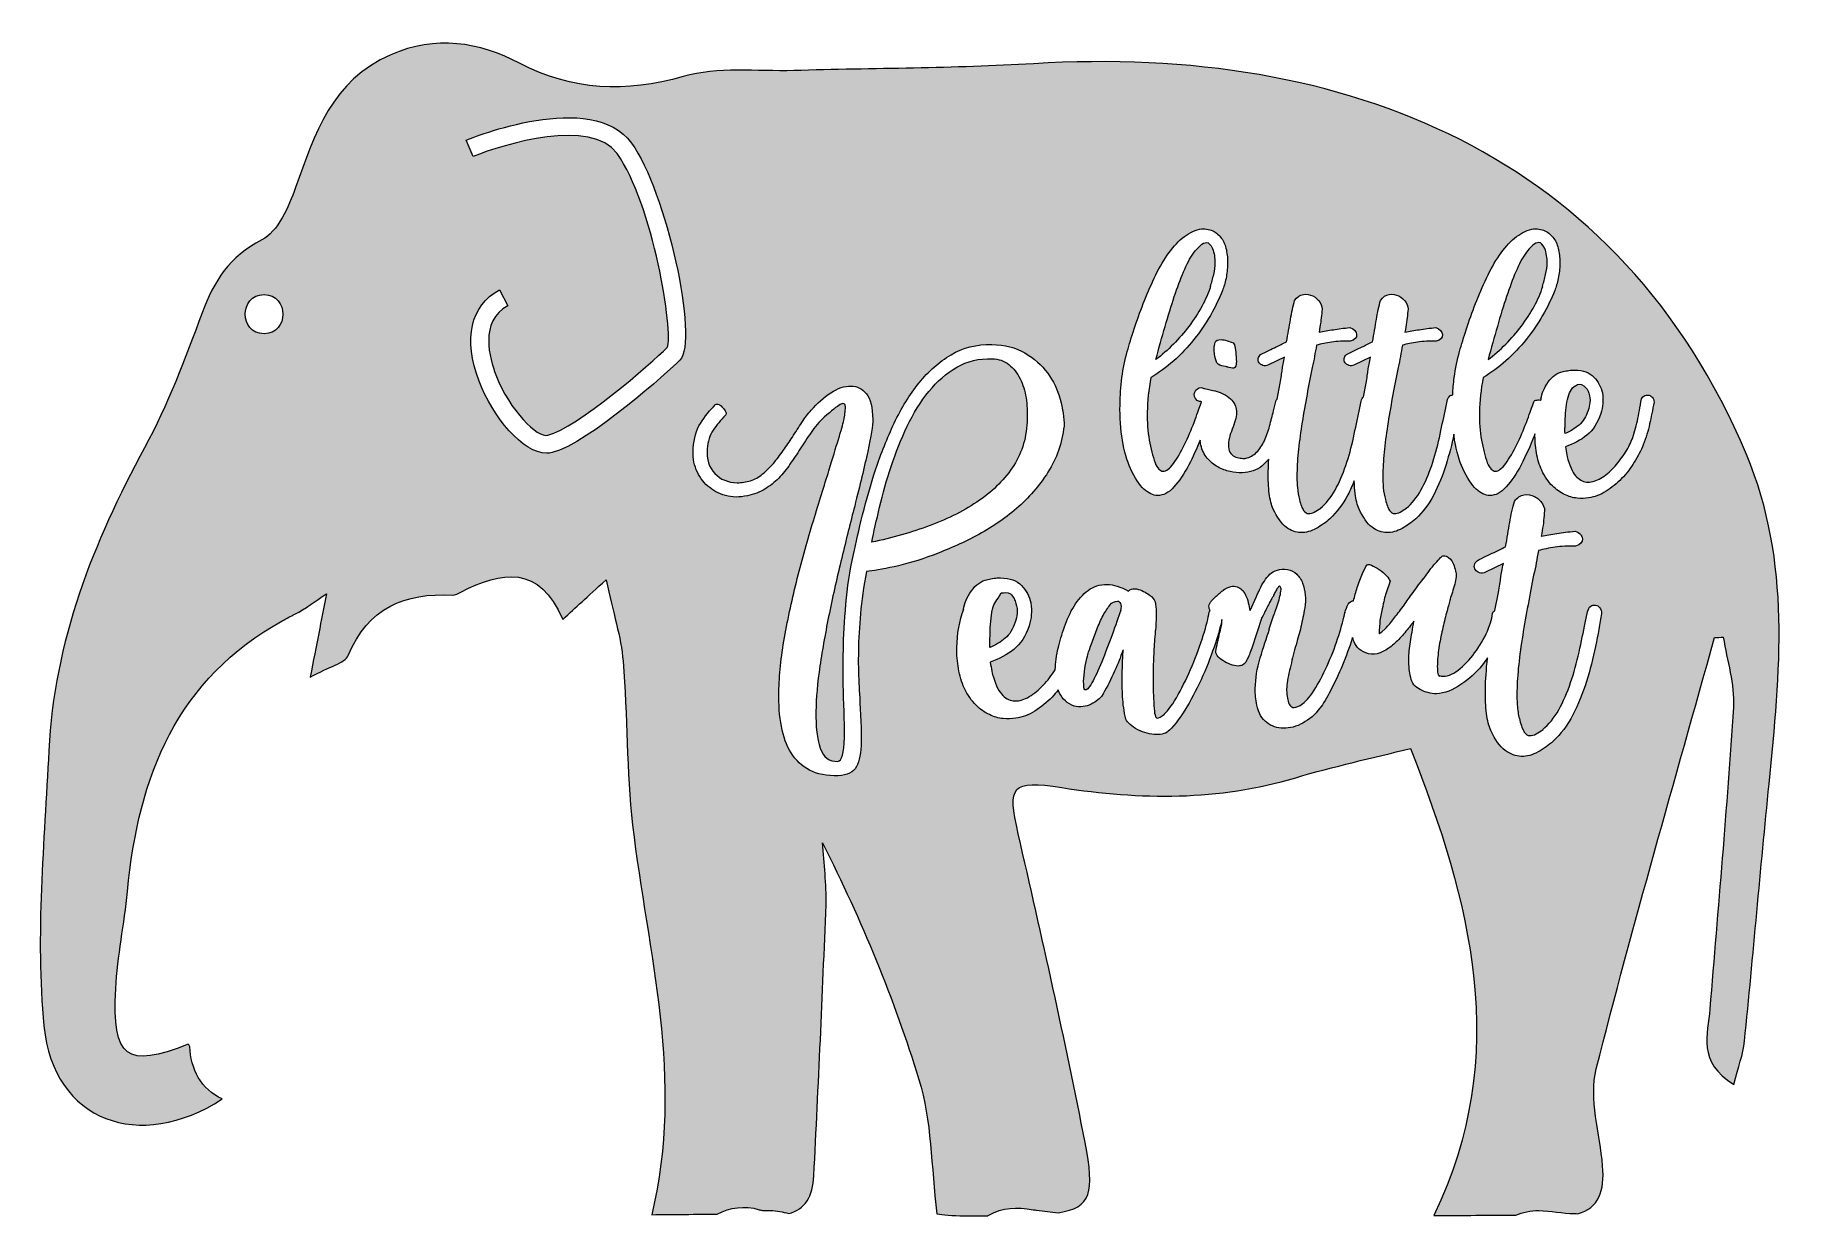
# Model space of a CAD drawing. Header units: inches. Extents: x 0.15 to 5.88, y -4.98 to -1.13.
import ezdxf

# ---------------------------------------------------------------- set-up
doc = ezdxf.new("R2010")
doc.units = ezdxf.units.IN
doc.header["$MEASUREMENT"] = 0
doc.layers.add('Layer 1', color=7, linetype='Continuous')

# ---------------------------------------------------------------- blocks, each defined once
blk = doc.blocks.new('block 2')
at = {"layer": 'Layer 1', "lineweight": 0}
for points, knots in [([(5.8037, -3.5667), (5.776, -3.8463), (5.7517, -4.1263), (5.7237, -4.406), (5.7194, -4.449), (5.703, -4.4908), (5.6885, -4.5474), (5.5683, -4.4741), (5.6041, -4.3836), (5.6106, -4.3014), (5.6368, -3.9734), (5.6666, -3.6456), (5.6874, -3.3173), (5.6922, -3.2422), (5.6663, -3.1651), (5.6545, -3.0889), (5.645, -3.0891), (5.6355, -3.0894), (5.626, -3.0896), (5.4958, -3.558), (5.3597, -4.025), (5.2402, -4.4962), (5.2154, -4.5938), (5.2521, -4.7071), (5.261, -4.8131), (5.2677, -4.8934), (5.2489, -4.9517), (5.1791, -4.969), (5.1757, -4.9688), (5.1725, -4.9684), (5.1691, -4.9684), (5.13, -4.9677), (5.0916, -4.9594), (5.0526, -4.9587), (5.026, -4.9582), (5.0006, -4.9638), (4.9774, -4.974), (4.8919, -4.974), (4.8044, -4.9743), (4.7109, -4.9743), (4.9641, -4.4477), (4.8304, -3.9514), (4.6344, -3.4514), (4.5103, -3.4828), (4.3836, -3.5101), (4.2598, -3.5471), (4.0076, -3.6226), (3.7535, -3.6192), (3.4969, -3.5791), (3.3323, -3.5535), (3.3191, -3.5725), (3.3549, -3.73), (3.4311, -4.0648), (3.5077, -4.3997), (3.5728, -4.7367), (3.6045, -4.9005), (3.5934, -4.9491), (3.4858, -4.9657), (3.4621, -4.9628), (3.4384, -4.9602), (3.4146, -4.9576), (3.4108, -4.9569), (3.407, -4.9564), (3.4031, -4.9557), (3.3512, -4.9461), (3.3036, -4.9474), (3.2568, -4.9749), (3.2563, -4.9752), (3.2558, -4.9755), (3.2553, -4.9758), (3.2205, -4.9759), (3.1857, -4.9757), (3.1509, -4.9752), (3.1173, -4.9747), (3.0837, -4.9681), (3.0894, -4.9688), (3.0703, -4.8135), (3.0725, -4.6656), (3.0311, -4.5313), (2.9502, -4.2687), (2.845, -4.0137), (2.7163, -3.7597), (2.7205, -3.8267), (2.7304, -3.894), (2.7279, -3.9608), (2.7168, -4.2556), (2.7028, -4.5504), (2.6883, -4.8451), (2.6849, -4.9132), (2.6596, -4.9545), (2.6061, -4.9687), (2.5873, -4.9623), (2.5672, -4.9587), (2.5464, -4.9587), (2.5377, -4.9586), (2.5291, -4.9585), (2.5205, -4.9583), (2.5169, -4.9573), (2.5131, -4.9569), (2.5095, -4.9557), (2.4629, -4.9413), (2.4144, -4.9485), (2.3733, -4.97), (2.3034, -4.9703), (2.2326, -4.972), (2.1594, -4.972), (2.2672, -4.5287), (2.1455, -4.1175), (2.0972, -3.7016), (2.0767, -3.5246), (2.0807, -3.3449), (2.0659, -3.1671), (2.0593, -3.0881), (2.034, -3.0106), (2.0105, -2.9015), (1.9448, -2.9616), (1.9147, -2.9892), (1.869, -3.031), (1.7934, -2.8518), (1.67, -2.8732), (1.5369, -2.9416), (1.5283, -2.946), (1.5187, -2.9521), (1.5098, -2.9516), (1.3536, -2.9432), (1.2341, -2.9931), (1.1692, -3.148), (1.1583, -3.1739), (1.1092, -3.1838), (1.0455, -3.2188), (1.0666, -3.1106), (1.0808, -3.0377), (1.0985, -2.9471), (1.0606, -2.9718), (1.0297, -2.9965), (0.9951, -3.0138), (0.9818, -3.0205), (0.9688, -3.0273), (0.9561, -3.0343), (0.6125, -3.2235), (0.4839, -3.5415), (0.4495, -3.9176), (0.4398, -4.0236), (0.4166, -4.1287), (0.4113, -4.2348), (0.3997, -4.4633), (0.4451, -4.4945), (0.6479, -4.4165), (0.6497, -4.4192), (0.6514, -4.4218), (0.6532, -4.4245), (0.6546, -4.495), (0.6897, -4.5647), (0.7588, -4.5947), (0.4899, -4.769), (0.2075, -4.6691), (0.1771, -4.3567), (0.1483, -4.0608), (0.1787, -3.7583), (0.193, -3.4592), (0.21, -3.1035), (0.3367, -2.7812), (0.5053, -2.4709), (0.5811, -2.3313), (0.6377, -2.1805), (0.6932, -2.0311), (0.7319, -1.9269), (0.7818, -1.8472), (0.8877, -1.7931), (0.9403, -1.7663), (0.9751, -1.686), (0.9976, -1.6227), (1.0599, -1.4472), (1.116, -1.2732), (1.308, -1.1895), (1.4551, -1.1254), (1.5954, -1.148), (1.7283, -1.2167), (1.9026, -1.3069), (2.0732, -1.3141), (2.2621, -1.2602), (2.3749, -1.228), (2.5018, -1.2444), (2.6224, -1.2409), (2.8831, -1.2332), (3.1443, -1.2345), (3.4045, -1.2186), (4.4242, -1.1562), (5.3199, -1.5167), (5.7298, -2.4927), (5.8781, -2.846), (5.8395, -3.2045), (5.8037, -3.5667)], [0, 0, 0, 0, 1, 1, 1, 2, 2, 2, 3, 3, 3, 4, 4, 4, 5, 5, 5, 6, 6, 6, 7, 7, 7, 8, 8, 8, 9, 9, 9, 10, 10, 10, 11, 11, 11, 12, 12, 12, 13, 13, 13, 14, 14, 14, 15, 15, 15, 16, 16, 16, 17, 17, 17, 18, 18, 18, 19, 19, 19, 20, 20, 20, 21, 21, 21, 22, 22, 22, 23, 23, 23, 24, 24, 24, 25, 25, 25, 26, 26, 26, 27, 27, 27, 28, 28, 28, 29, 29, 29, 30, 30, 30, 31, 31, 31, 32, 32, 32, 33, 33, 33, 34, 34, 34, 35, 35, 35, 36, 36, 36, 37, 37, 37, 38, 38, 38, 39, 39, 39, 40, 40, 40, 41, 41, 41, 42, 42, 42, 43, 43, 43, 44, 44, 44, 45, 45, 45, 46, 46, 46, 47, 47, 47, 48, 48, 48, 49, 49, 49, 50, 50, 50, 51, 51, 51, 52, 52, 52, 53, 53, 53, 54, 54, 54, 55, 55, 55, 56, 56, 56, 57, 57, 57, 58, 58, 58, 59, 59, 59, 60, 60, 60, 61, 61, 61, 62, 62, 62, 63, 63, 63, 64, 64, 64, 64]), ([(2.0934, -1.4775), (1.9648, -1.3006), (1.5713, -1.4608), (1.5546, -1.4677), (1.5546, -1.4677), (1.5769, -1.5215), (1.5769, -1.5215), (1.6788, -1.4794), (1.9617, -1.3955), (2.0463, -1.5117), (2.1623, -1.6713), (2.2332, -2.099), (2.2095, -2.1443), (2.1579, -2.1959), (1.9152, -2.4066), (1.8203, -2.4303), (1.7873, -2.4387), (1.6963, -2.3515), (1.6507, -2.2328), (1.6311, -2.1819), (1.5957, -2.0581), (1.6901, -2.0078), (1.6901, -2.0078), (1.6627, -1.9563), (1.6627, -1.9563), (1.5687, -2.0064), (1.5439, -2.1176), (1.5963, -2.2537), (1.6414, -2.3711), (1.7394, -2.489), (1.8172, -2.4889), (1.8231, -2.4889), (1.8288, -2.4883), (1.8345, -2.4869), (1.9553, -2.4567), (2.2195, -2.2167), (2.2507, -2.1855), (2.3146, -2.1216), (2.2058, -1.632), (2.0934, -1.4775)], [0, 0, 0, 0, 1, 1, 1, 2, 2, 2, 3, 3, 3, 4, 4, 4, 5, 5, 5, 6, 6, 6, 7, 7, 7, 8, 8, 8, 9, 9, 9, 10, 10, 10, 11, 11, 11, 12, 12, 12, 13, 13, 13, 13]), ([(5.4285, -2.3223), (5.4286, -2.3165), (5.4271, -2.3116), (5.4239, -2.3075), (5.4207, -2.3035), (5.4169, -2.3009), (5.4126, -2.2997), (5.4082, -2.2985), (5.4037, -2.2988), (5.399, -2.3005), (5.3942, -2.3023), (5.3903, -2.306), (5.3873, -2.3118), (5.3832, -2.3386), (5.3788, -2.3624), (5.3741, -2.3834), (5.3694, -2.4044), (5.3636, -2.425), (5.3567, -2.4451), (5.3567, -2.4451), (5.3567, -2.4441), (5.3567, -2.4441), (5.3506, -2.4592), (5.3424, -2.4748), (5.3319, -2.491), (5.3215, -2.5071), (5.3098, -2.5222), (5.2969, -2.5361), (5.2839, -2.55), (5.2701, -2.5614), (5.2555, -2.5702), (5.2408, -2.579), (5.2265, -2.5833), (5.2128, -2.5831), (5.1997, -2.5828), (5.1876, -2.5774), (5.1766, -2.5667), (5.1655, -2.5559), (5.1562, -2.5378), (5.1487, -2.5123), (5.1473, -2.5086), (5.1458, -2.5026), (5.1441, -2.4942), (5.1424, -2.4859), (5.141, -2.4769), (5.1397, -2.4675), (5.1659, -2.4585), (5.1892, -2.446), (5.2095, -2.4301), (5.2297, -2.4141), (5.2448, -2.3906), (5.2548, -2.3595), (5.2586, -2.3487), (5.2608, -2.3379), (5.2613, -2.327), (5.2619, -2.3161), (5.2615, -2.3045), (5.2603, -2.2921), (5.2556, -2.2725), (5.2463, -2.2553), (5.2323, -2.2405), (5.2185, -2.2257), (5.1977, -2.2181), (5.1702, -2.2176), (5.1636, -2.2175), (5.1573, -2.2179), (5.1511, -2.2189), (5.1449, -2.2199), (5.1385, -2.2211), (5.132, -2.2224), (5.1123, -2.2264), (5.0961, -2.2378), (5.0835, -2.2564), (5.0708, -2.2751), (5.0629, -2.2934), (5.0597, -2.3115), (5.0597, -2.3115), (5.0608, -2.3104), (5.0608, -2.3104), (5.0601, -2.3122), (5.0597, -2.3139), (5.0591, -2.3157), (5.0587, -2.3156), (5.0585, -2.3154), (5.0581, -2.3154), (5.053, -2.3149), (5.0481, -2.3152), (5.0434, -2.3162), (5.0387, -2.3172), (5.0359, -2.3199), (5.0351, -2.3242), (5.0351, -2.3242), (5.0328, -2.3307), (5.0328, -2.3307), (5.0282, -2.3444), (5.0214, -2.3636), (5.0122, -2.3881), (5.0031, -2.4126), (4.9927, -2.4367), (4.981, -2.4605), (4.9693, -2.4842), (4.9574, -2.5047), (4.9451, -2.5219), (4.9328, -2.5391), (4.9213, -2.5476), (4.9104, -2.5474), (4.9017, -2.5472), (4.8931, -2.538), (4.8847, -2.5197), (4.8771, -2.4986), (4.8708, -2.474), (4.8659, -2.4459), (4.8609, -2.4179), (4.8587, -2.3876), (4.8593, -2.3549), (4.8599, -2.3186), (4.8639, -2.281), (4.8711, -2.2419), (4.8967, -2.2271), (4.9215, -2.209), (4.9455, -2.1877), (4.9694, -2.1663), (4.9914, -2.1431), (5.0115, -2.1181), (5.0315, -2.093), (5.0494, -2.0669), (5.0651, -2.0395), (5.0808, -2.0122), (5.094, -1.9853), (5.1046, -1.9586), (5.1092, -1.9471), (5.113, -1.9337), (5.1162, -1.9185), (5.1194, -1.9033), (5.1211, -1.8874), (5.1214, -1.8707), (5.1217, -1.8555), (5.1203, -1.8406), (5.1173, -1.826), (5.1143, -1.8114), (5.109, -1.7988), (5.1016, -1.7882), (5.0942, -1.7775), (5.0845, -1.7694), (5.0726, -1.7637), (5.0608, -1.7581), (5.0465, -1.7562), (5.0297, -1.7581), (5.0101, -1.7628), (4.9914, -1.7726), (4.9737, -1.7876), (4.956, -1.8025), (4.9395, -1.8211), (4.9243, -1.8433), (4.909, -1.8655), (4.895, -1.8903), (4.8822, -1.9177), (4.8694, -1.9451), (4.8574, -1.9728), (4.8464, -2.0009), (4.8354, -2.029), (4.8255, -2.0566), (4.8167, -2.0837), (4.8079, -2.1107), (4.8003, -2.1351), (4.7942, -2.1567), (4.7864, -2.1842), (4.7807, -2.2128), (4.7769, -2.2424), (4.7745, -2.2614), (4.773, -2.2801), (4.7719, -2.2987), (4.7688, -2.2991), (4.7658, -2.3), (4.7629, -2.3021), (4.7585, -2.3053), (4.7555, -2.3109), (4.7539, -2.3188), (4.7539, -2.3188), (4.7468, -2.3513), (4.7468, -2.3513), (4.7413, -2.3781), (4.7351, -2.407), (4.7285, -2.4381), (4.7217, -2.4692), (4.7134, -2.4994), (4.7035, -2.5286), (4.6935, -2.5578), (4.6818, -2.5846), (4.6683, -2.6091), (4.6548, -2.6335), (4.6389, -2.6532), (4.6205, -2.6681), (4.6205, -2.6681), (4.6216, -2.6681), (4.6216, -2.6681), (4.6142, -2.6731), (4.6073, -2.6773), (4.6006, -2.6808), (4.594, -2.6843), (4.5878, -2.686), (4.5821, -2.6859), (4.5762, -2.6858), (4.5709, -2.6823), (4.5659, -2.6753), (4.5609, -2.6683), (4.5565, -2.6565), (4.5524, -2.6397), (4.5489, -2.628), (4.5466, -2.6149), (4.5454, -2.6004), (4.5442, -2.5858), (4.5438, -2.5703), (4.5441, -2.5536), (4.5445, -2.5296), (4.5462, -2.5035), (4.5493, -2.4753), (4.5523, -2.447), (4.5563, -2.4179), (4.5611, -2.3878), (4.566, -2.3578), (4.5713, -2.3276), (4.5769, -2.2972), (4.5825, -2.2668), (4.5881, -2.2375), (4.5936, -2.2093), (4.5967, -2.1971), (4.5993, -2.1849), (4.6014, -2.173), (4.6034, -2.1611), (4.6056, -2.149), (4.608, -2.1366), (4.6226, -2.1325), (4.6389, -2.1292), (4.6571, -2.1266), (4.6753, -2.124), (4.6956, -2.1229), (4.7182, -2.1233), (4.7327, -2.1192), (4.7396, -2.1121), (4.7387, -2.1019), (4.7378, -2.0917), (4.7304, -2.084), (4.7168, -2.0787), (4.6971, -2.0812), (4.6791, -2.0836), (4.6627, -2.0859), (4.6464, -2.0882), (4.6309, -2.091), (4.6163, -2.0943), (4.6163, -2.0943), (4.6176, -2.0856), (4.6176, -2.0856), (4.6216, -2.0639), (4.6241, -2.044), (4.6252, -2.0259), (4.6275, -2.0165), (4.6256, -2.0071), (4.6197, -1.9975), (4.6137, -1.988), (4.6058, -1.9808), (4.5961, -1.9759), (4.5864, -1.971), (4.5761, -1.9694), (4.5651, -1.971), (4.5542, -1.9726), (4.5447, -1.9792), (4.5365, -1.9906), (4.5311, -2.0094), (4.5265, -2.0302), (4.5229, -2.053), (4.5192, -2.0758), (4.515, -2.0998), (4.5102, -2.1251), (4.5036, -2.1287), (4.4976, -2.1318), (4.4921, -2.1346), (4.4866, -2.1374), (4.4813, -2.1399), (4.4761, -2.142), (4.4688, -2.1455), (4.4608, -2.1493), (4.452, -2.1535), (4.4432, -2.1577), (4.4344, -2.1623), (4.4256, -2.1672), (4.4212, -2.1708), (4.4186, -2.1751), (4.4178, -2.1801), (4.417, -2.1852), (4.418, -2.1898), (4.4208, -2.1938), (4.4237, -2.1978), (4.4278, -2.2008), (4.4332, -2.2027), (4.4386, -2.2046), (4.4446, -2.2038), (4.4512, -2.2003), (4.4512, -2.2003), (4.5039, -2.1751), (4.5039, -2.1751), (4.5, -2.1917), (4.4974, -2.2057), (4.4961, -2.2169), (4.4948, -2.2281), (4.4925, -2.2428), (4.4893, -2.2608), (4.4893, -2.2608), (4.4806, -2.3046), (4.4806, -2.3046), (4.4775, -2.3079), (4.475, -2.3124), (4.4738, -2.3188), (4.4738, -2.3188), (4.4667, -2.3513), (4.4667, -2.3513), (4.4611, -2.3781), (4.455, -2.407), (4.4483, -2.4381), (4.4416, -2.4692), (4.4332, -2.4994), (4.4233, -2.5286), (4.4133, -2.5578), (4.4016, -2.5846), (4.3881, -2.6091), (4.3746, -2.6335), (4.3587, -2.6532), (4.3403, -2.6681), (4.3403, -2.6681), (4.3414, -2.6681), (4.3414, -2.6681), (4.334, -2.6731), (4.3271, -2.6773), (4.3205, -2.6808), (4.3139, -2.6843), (4.3077, -2.686), (4.3019, -2.6859), (4.2961, -2.6858), (4.2907, -2.6823), (4.2857, -2.6753), (4.2808, -2.6683), (4.2763, -2.6565), (4.2722, -2.6397), (4.2688, -2.628), (4.2665, -2.6149), (4.2653, -2.6004), (4.2641, -2.5858), (4.2636, -2.5703), (4.2639, -2.5536), (4.2643, -2.5296), (4.266, -2.5035), (4.2691, -2.4753), (4.2721, -2.447), (4.2761, -2.4179), (4.2809, -2.3878), (4.2858, -2.3578), (4.2911, -2.3276), (4.2967, -2.2972), (4.3023, -2.2668), (4.3079, -2.2375), (4.3135, -2.2093), (4.3166, -2.1971), (4.3191, -2.1849), (4.3212, -2.173), (4.3232, -2.1611), (4.3254, -2.149), (4.3278, -2.1366), (4.3424, -2.1325), (4.3588, -2.1292), (4.377, -2.1266), (4.3951, -2.124), (4.4155, -2.1229), (4.438, -2.1233), (4.4525, -2.1192), (4.4594, -2.1121), (4.4585, -2.1019), (4.4576, -2.0917), (4.4503, -2.084), (4.4366, -2.0787), (4.4169, -2.0812), (4.3989, -2.0836), (4.3826, -2.0859), (4.3662, -2.0882), (4.3507, -2.091), (4.3362, -2.0943), (4.3362, -2.0943), (4.3374, -2.0856), (4.3374, -2.0856), (4.3414, -2.0639), (4.3439, -2.044), (4.345, -2.0259), (4.3473, -2.0165), (4.3455, -2.0071), (4.3395, -1.9975), (4.3335, -1.988), (4.3256, -1.9808), (4.3159, -1.9759), (4.3062, -1.971), (4.2959, -1.9694), (4.285, -1.971), (4.2741, -1.9726), (4.2645, -1.9792), (4.2563, -1.9906), (4.2509, -2.0094), (4.2464, -2.0302), (4.2427, -2.053), (4.2391, -2.0758), (4.2348, -2.0998), (4.23, -2.1251), (4.2234, -2.1287), (4.2174, -2.1318), (4.2119, -2.1346), (4.2064, -2.1374), (4.2011, -2.1399), (4.196, -2.142), (4.1887, -2.1455), (4.1806, -2.1493), (4.1718, -2.1535), (4.163, -2.1577), (4.1542, -2.1623), (4.1455, -2.1672), (4.141, -2.1708), (4.1384, -2.1751), (4.1376, -2.1801), (4.1368, -2.1852), (4.1378, -2.1898), (4.1406, -2.1938), (4.1435, -2.1978), (4.1476, -2.2008), (4.153, -2.2027), (4.1584, -2.2046), (4.1644, -2.2038), (4.171, -2.2003), (4.171, -2.2003), (4.2237, -2.1751), (4.2237, -2.1751), (4.2198, -2.1917), (4.2172, -2.2057), (4.2159, -2.2169), (4.2146, -2.2281), (4.2124, -2.2428), (4.2091, -2.2608), (4.2091, -2.2608), (4.1989, -2.3125), (4.1989, -2.3125), (4.1972, -2.3144), (4.1958, -2.3168), (4.1947, -2.3196), (4.1947, -2.3196), (4.1876, -2.351), (4.1876, -2.351), (4.1836, -2.3669), (4.1794, -2.3833), (4.1747, -2.4003), (4.1701, -2.4173), (4.1643, -2.4332), (4.1576, -2.4479), (4.1508, -2.4627), (4.1424, -2.4752), (4.1324, -2.4856), (4.1224, -2.4959), (4.1105, -2.5024), (4.0967, -2.5051), (4.0967, -2.5051), (4.0978, -2.5051), (4.0978, -2.5051), (4.0941, -2.5058), (4.0892, -2.5059), (4.0831, -2.5054), (4.0769, -2.5049), (4.0708, -2.5035), (4.0647, -2.5013), (4.0585, -2.499), (4.0531, -2.4953), (4.0485, -2.4901), (4.0439, -2.4849), (4.0413, -2.4776), (4.0407, -2.4682), (4.0402, -2.458), (4.0411, -2.4482), (4.0434, -2.4388), (4.0458, -2.4295), (4.0488, -2.4201), (4.0526, -2.4107), (4.0564, -2.4006), (4.0597, -2.3911), (4.0624, -2.382), (4.0651, -2.373), (4.0665, -2.3645), (4.0666, -2.3565), (4.0669, -2.3413), (4.0619, -2.3276), (4.0516, -2.3154), (4.0412, -2.3033), (4.022, -2.293), (3.9939, -2.2845), (3.9939, -2.2845), (3.9939, -2.2856), (3.9939, -2.2856), (3.9939, -2.2856), (3.9722, -2.2797), (3.9722, -2.2797), (3.9686, -2.279), (3.9653, -2.2784), (3.9624, -2.2779), (3.9595, -2.2775), (3.9559, -2.2766), (3.9516, -2.275), (3.9421, -2.2749), (3.9352, -2.2796), (3.9306, -2.2894), (3.9261, -2.2991), (3.9289, -2.3084), (3.9389, -2.3173), (3.9389, -2.3173), (3.9464, -2.3196), (3.9464, -2.3196), (3.9491, -2.3196), (3.9508, -2.3206), (3.953, -2.3211), (3.9524, -2.3221), (3.9517, -2.3229), (3.9514, -2.3242), (3.9514, -2.3242), (3.9491, -2.3307), (3.9491, -2.3307), (3.9445, -2.3444), (3.9377, -2.3636), (3.9285, -2.3881), (3.9194, -2.4126), (3.909, -2.4367), (3.8974, -2.4605), (3.8857, -2.4842), (3.8737, -2.5047), (3.8614, -2.5219), (3.8491, -2.5391), (3.8376, -2.5476), (3.8267, -2.5474), (3.818, -2.5472), (3.8094, -2.538), (3.801, -2.5197), (3.7934, -2.4986), (3.7872, -2.474), (3.7822, -2.4459), (3.7773, -2.4179), (3.7751, -2.3876), (3.7756, -2.3549), (3.7763, -2.3186), (3.7802, -2.281), (3.7874, -2.2419), (3.8131, -2.2271), (3.8378, -2.209), (3.8618, -2.1877), (3.8858, -2.1663), (3.9078, -2.1431), (3.9278, -2.1181), (3.9478, -2.093), (3.9657, -2.0669), (3.9814, -2.0395), (3.9972, -2.0122), (4.0103, -1.9853), (4.0209, -1.9586), (4.0255, -1.9471), (4.0294, -1.9337), (4.0325, -1.9185), (4.0357, -1.9033), (4.0374, -1.8874), (4.0377, -1.8707), (4.038, -1.8555), (4.0366, -1.8406), (4.0336, -1.826), (4.0306, -1.8114), (4.0254, -1.7988), (4.0179, -1.7882), (4.0105, -1.7775), (4.0009, -1.7694), (3.989, -1.7637), (3.9771, -1.7581), (3.9628, -1.7562), (3.9461, -1.7581), (3.9264, -1.7628), (3.9077, -1.7726), (3.89, -1.7876), (3.8724, -1.8025), (3.8559, -1.8211), (3.8406, -1.8433), (3.8254, -1.8655), (3.8113, -1.8903), (3.7985, -1.9177), (3.7857, -1.9451), (3.7738, -1.9728), (3.7627, -2.0009), (3.7517, -2.029), (3.7418, -2.0566), (3.733, -2.0837), (3.7242, -2.1107), (3.7167, -2.1351), (3.7105, -2.1567), (3.7028, -2.1842), (3.697, -2.2128), (3.6932, -2.2424), (3.6894, -2.2721), (3.6873, -2.3015), (3.6868, -2.3305), (3.686, -2.3719), (3.6887, -2.4105), (3.6946, -2.4466), (3.7004, -2.4826), (3.7094, -2.5134), (3.7212, -2.539), (3.7352, -2.5698), (3.7497, -2.592), (3.7647, -2.6056), (3.7797, -2.6193), (3.7945, -2.6263), (3.809, -2.6266), (3.8278, -2.6269), (3.8458, -2.6176), (3.8628, -2.5987), (3.8798, -2.5797), (3.896, -2.5557), (3.9114, -2.5266), (3.9243, -2.5021), (3.9365, -2.4748), (3.9483, -2.4457), (3.9487, -2.4516), (3.9494, -2.4572), (3.9505, -2.4623), (3.9546, -2.479), (3.9616, -2.4933), (3.9715, -2.5051), (3.9814, -2.5169), (3.9929, -2.5263), (4.0058, -2.5334), (4.0188, -2.5406), (4.0321, -2.5457), (4.0458, -2.5488), (4.0596, -2.552), (4.0726, -2.5533), (4.085, -2.5528), (4.1111, -2.5518), (4.1328, -2.5442), (4.1501, -2.53), (4.1582, -2.5234), (4.1654, -2.5159), (4.1721, -2.5078), (4.1712, -2.5216), (4.1706, -2.5349), (4.1704, -2.5476), (4.1699, -2.5751), (4.1709, -2.5993), (4.1735, -2.62), (4.176, -2.6407), (4.1805, -2.6577), (4.1867, -2.6709), (4.1993, -2.6987), (4.2133, -2.7183), (4.2287, -2.7298), (4.2441, -2.7414), (4.2601, -2.7473), (4.2768, -2.7476), (4.2935, -2.7478), (4.3101, -2.7434), (4.3266, -2.7343), (4.3431, -2.7251), (4.358, -2.7145), (4.3713, -2.7024), (4.3941, -2.6817), (4.4136, -2.6558), (4.4298, -2.6245), (4.4375, -2.6096), (4.4444, -2.5943), (4.4509, -2.5787), (4.4513, -2.5935), (4.4521, -2.6076), (4.4537, -2.62), (4.4562, -2.6407), (4.4606, -2.6577), (4.4669, -2.6709), (4.4795, -2.6987), (4.4935, -2.7183), (4.5089, -2.7298), (4.5243, -2.7414), (4.5403, -2.7473), (4.557, -2.7476), (4.5737, -2.7478), (4.5903, -2.7434), (4.6068, -2.7343), (4.6233, -2.7251), (4.6382, -2.7145), (4.6514, -2.7024), (4.6743, -2.6817), (4.6938, -2.6558), (4.71, -2.6245), (4.7261, -2.5932), (4.7396, -2.5602), (4.7503, -2.5256), (4.7605, -2.4927), (4.769, -2.4597), (4.7759, -2.4264), (4.7768, -2.4331), (4.7772, -2.4401), (4.7782, -2.4466), (4.7841, -2.4826), (4.793, -2.5134), (4.8049, -2.539), (4.8189, -2.5698), (4.8334, -2.592), (4.8484, -2.6056), (4.8634, -2.6193), (4.8781, -2.6263), (4.8927, -2.6266), (4.9115, -2.6269), (4.9295, -2.6176), (4.9465, -2.5987), (4.9635, -2.5797), (4.9797, -2.5557), (4.9951, -2.5266), (5.0105, -2.4974), (5.025, -2.465), (5.0387, -2.4294), (5.0393, -2.4279), (5.0398, -2.4266), (5.0403, -2.4251), (5.04, -2.4459), (5.0416, -2.4666), (5.0452, -2.4871), (5.0488, -2.5078), (5.0544, -2.527), (5.0621, -2.5445), (5.0726, -2.5658), (5.0843, -2.5826), (5.0972, -2.5952), (5.11, -2.6078), (5.1233, -2.6172), (5.137, -2.6237), (5.1506, -2.63), (5.1642, -2.6339), (5.1776, -2.6353), (5.191, -2.6366), (5.2035, -2.6362), (5.2152, -2.6343), (5.2348, -2.6317), (5.2538, -2.6246), (5.2721, -2.613), (5.2905, -2.6013), (5.3074, -2.5874), (5.3229, -2.5714), (5.3384, -2.5553), (5.3522, -2.5376), (5.3641, -2.5182), (5.3761, -2.4988), (5.3858, -2.4798), (5.3934, -2.461), (5.4026, -2.438), (5.4095, -2.4154), (5.4142, -2.3934), (5.4189, -2.3713), (5.4237, -2.3476), (5.4285, -2.3223)], [0, 0, 0, 0, 1, 1, 1, 2, 2, 2, 3, 3, 3, 4, 4, 4, 5, 5, 5, 6, 6, 6, 7, 7, 7, 8, 8, 8, 9, 9, 9, 10, 10, 10, 11, 11, 11, 12, 12, 12, 13, 13, 13, 14, 14, 14, 15, 15, 15, 16, 16, 16, 17, 17, 17, 18, 18, 18, 19, 19, 19, 20, 20, 20, 21, 21, 21, 22, 22, 22, 23, 23, 23, 24, 24, 24, 25, 25, 25, 26, 26, 26, 27, 27, 27, 28, 28, 28, 29, 29, 29, 30, 30, 30, 31, 31, 31, 32, 32, 32, 33, 33, 33, 34, 34, 34, 35, 35, 35, 36, 36, 36, 37, 37, 37, 38, 38, 38, 39, 39, 39, 40, 40, 40, 41, 41, 41, 42, 42, 42, 43, 43, 43, 44, 44, 44, 45, 45, 45, 46, 46, 46, 47, 47, 47, 48, 48, 48, 49, 49, 49, 50, 50, 50, 51, 51, 51, 52, 52, 52, 53, 53, 53, 54, 54, 54, 55, 55, 55, 56, 56, 56, 57, 57, 57, 58, 58, 58, 59, 59, 59, 60, 60, 60, 61, 61, 61, 62, 62, 62, 63, 63, 63, 64, 64, 64, 65, 65, 65, 66, 66, 66, 67, 67, 67, 68, 68, 68, 69, 69, 69, 70, 70, 70, 71, 71, 71, 72, 72, 72, 73, 73, 73, 74, 74, 74, 75, 75, 75, 76, 76, 76, 77, 77, 77, 78, 78, 78, 79, 79, 79, 80, 80, 80, 81, 81, 81, 82, 82, 82, 83, 83, 83, 84, 84, 84, 85, 85, 85, 86, 86, 86, 87, 87, 87, 88, 88, 88, 89, 89, 89, 90, 90, 90, 91, 91, 91, 92, 92, 92, 93, 93, 93, 94, 94, 94, 95, 95, 95, 96, 96, 96, 97, 97, 97, 98, 98, 98, 99, 99, 99, 100, 100, 100, 101, 101, 101, 102, 102, 102, 103, 103, 103, 104, 104, 104, 105, 105, 105, 106, 106, 106, 107, 107, 107, 108, 108, 108, 109, 109, 109, 110, 110, 110, 111, 111, 111, 112, 112, 112, 113, 113, 113, 114, 114, 114, 115, 115, 115, 116, 116, 116, 117, 117, 117, 118, 118, 118, 119, 119, 119, 120, 120, 120, 121, 121, 121, 122, 122, 122, 123, 123, 123, 124, 124, 124, 125, 125, 125, 126, 126, 126, 127, 127, 127, 128, 128, 128, 129, 129, 129, 130, 130, 130, 131, 131, 131, 132, 132, 132, 133, 133, 133, 134, 134, 134, 135, 135, 135, 136, 136, 136, 137, 137, 137, 138, 138, 138, 139, 139, 139, 140, 140, 140, 141, 141, 141, 142, 142, 142, 143, 143, 143, 144, 144, 144, 145, 145, 145, 146, 146, 146, 147, 147, 147, 148, 148, 148, 149, 149, 149, 150, 150, 150, 151, 151, 151, 152, 152, 152, 153, 153, 153, 154, 154, 154, 155, 155, 155, 156, 156, 156, 157, 157, 157, 158, 158, 158, 159, 159, 159, 160, 160, 160, 161, 161, 161, 162, 162, 162, 163, 163, 163, 164, 164, 164, 165, 165, 165, 166, 166, 166, 167, 167, 167, 168, 168, 168, 169, 169, 169, 170, 170, 170, 171, 171, 171, 172, 172, 172, 173, 173, 173, 174, 174, 174, 175, 175, 175, 176, 176, 176, 177, 177, 177, 178, 178, 178, 179, 179, 179, 180, 180, 180, 181, 181, 181, 182, 182, 182, 183, 183, 183, 184, 184, 184, 185, 185, 185, 186, 186, 186, 187, 187, 187, 188, 188, 188, 189, 189, 189, 190, 190, 190, 191, 191, 191, 192, 192, 192, 193, 193, 193, 194, 194, 194, 195, 195, 195, 196, 196, 196, 197, 197, 197, 198, 198, 198, 199, 199, 199, 200, 200, 200, 201, 201, 201, 202, 202, 202, 203, 203, 203, 204, 204, 204, 205, 205, 205, 206, 206, 206, 207, 207, 207, 208, 208, 208, 209, 209, 209, 210, 210, 210, 211, 211, 211, 212, 212, 212, 213, 213, 213, 214, 214, 214, 215, 215, 215, 216, 216, 216, 217, 217, 217, 218, 218, 218, 219, 219, 219, 220, 220, 220, 221, 221, 221, 222, 222, 222, 223, 223, 223, 224, 224, 224, 225, 225, 225, 226, 226, 226, 227, 227, 227, 228, 228, 228, 229, 229, 229, 230, 230, 230, 231, 231, 231, 232, 232, 232, 233, 233, 233, 234, 234, 234, 235, 235, 235, 236, 236, 236, 237, 237, 237, 238, 238, 238, 239, 239, 239, 240, 240, 240, 241, 241, 241, 242, 242, 242, 243, 243, 243, 244, 244, 244, 245, 245, 245, 246, 246, 246, 247, 247, 247, 248, 248, 248, 249, 249, 249, 250, 250, 250, 251, 251, 251, 252, 252, 252, 253, 253, 253, 253]), ([(0.895, -1.9717), (0.8129, -1.9717), (0.8129, -2.099), (0.895, -2.099), (0.9771, -2.099), (0.9771, -1.9717), (0.895, -1.9717)], [0, 0, 0, 0, 1, 1, 1, 2, 2, 2, 2]), ([(4.0554, -2.1288), (4.0489, -2.1265), (4.0424, -2.1242), (4.0359, -2.1219), (4.0294, -2.1196), (4.0229, -2.1184), (4.0164, -2.1183), (4.0055, -2.1181), (3.9991, -2.1211), (3.9972, -2.1272), (3.9952, -2.1334), (3.9942, -2.1408), (3.9941, -2.1495), (3.9941, -2.1495), (3.9939, -2.1549), (3.9939, -2.1549), (3.9952, -2.168), (3.9972, -2.1789), (3.9999, -2.1877), (4.0026, -2.1965), (4.0091, -2.2017), (4.0192, -2.2033), (4.0192, -2.2033), (4.0366, -2.2068), (4.0366, -2.2068), (4.0366, -2.2068), (4.0355, -2.2068), (4.0355, -2.2068), (4.0456, -2.2106), (4.0532, -2.212), (4.0583, -2.211), (4.0634, -2.21), (4.0661, -2.2023), (4.0663, -2.1878), (4.0656, -2.1849), (4.0653, -2.1805), (4.0655, -2.1747), (4.0649, -2.1645), (4.064, -2.1551), (4.0627, -2.1463), (4.0614, -2.1376), (4.0589, -2.1318), (4.0554, -2.1288)], [0, 0, 0, 0, 1, 1, 1, 2, 2, 2, 3, 3, 3, 4, 4, 4, 5, 5, 5, 6, 6, 6, 7, 7, 7, 8, 8, 8, 9, 9, 9, 10, 10, 10, 11, 11, 11, 12, 12, 12, 13, 13, 13, 14, 14, 14, 14]), ([(3.2174, -2.7583), (3.2653, -2.7332), (3.3093, -2.7035), (3.3494, -2.6691), (3.3894, -2.6347), (3.4236, -2.5952), (3.4519, -2.5506), (3.4802, -2.5061), (3.4976, -2.4559), (3.5042, -2.4002), (3.5047, -2.3731), (3.5006, -2.3439), (3.4919, -2.3127), (3.4833, -2.2815), (3.4694, -2.2529), (3.4504, -2.2271), (3.4313, -2.2012), (3.4067, -2.1795), (3.3768, -2.1618), (3.3467, -2.1441), (3.3106, -2.1349), (3.2684, -2.1342), (3.219, -2.1333), (3.1747, -2.1445), (3.1356, -2.1677), (3.0965, -2.191), (3.0617, -2.2217), (3.0312, -2.2598), (3.0006, -2.298), (2.9737, -2.3415), (2.9505, -2.3906), (2.9273, -2.4396), (2.9073, -2.4895), (2.8905, -2.5402), (2.8736, -2.591), (2.8592, -2.6408), (2.8472, -2.6896), (2.8352, -2.7384), (2.8253, -2.7815), (2.8174, -2.8189), (2.8053, -2.8729), (2.797, -2.927), (2.7925, -2.9811), (2.788, -3.0353), (2.7853, -3.0855), (2.7845, -3.1317), (2.7839, -3.1652), (2.7837, -3.1971), (2.784, -3.2274), (2.7843, -3.2577), (2.785, -3.286), (2.7861, -3.3123), (2.7878, -3.353), (2.7884, -3.3877), (2.7879, -3.4164), (2.787, -3.4674), (2.7798, -3.4932), (2.7662, -3.4938), (2.7382, -3.4949), (2.7192, -3.4804), (2.7089, -3.4503), (2.6987, -3.4203), (2.694, -3.3805), (2.6949, -3.3311), (2.6956, -3.2872), (2.7001, -3.2377), (2.7082, -3.1824), (2.7164, -3.1271), (2.7265, -3.0697), (2.7388, -3.0101), (2.751, -2.9505), (2.7643, -2.8907), (2.779, -2.8308), (2.7936, -2.7708), (2.8077, -2.7142), (2.8214, -2.661), (2.8385, -2.5928), (2.8527, -2.5336), (2.864, -2.4836), (2.8752, -2.4335), (2.8806, -2.3985), (2.8802, -2.3786), (2.88, -2.3395), (2.8733, -2.3117), (2.8601, -2.2951), (2.8468, -2.2785), (2.8298, -2.27), (2.8091, -2.2697), (2.7883, -2.2693), (2.7665, -2.2767), (2.7435, -2.2919), (2.7205, -2.307), (2.6993, -2.326), (2.6797, -2.3488), (2.6692, -2.3598), (2.659, -2.3729), (2.6491, -2.3883), (2.6393, -2.4037), (2.629, -2.4196), (2.6184, -2.4362), (2.6086, -2.4504), (2.5985, -2.465), (2.5883, -2.4799), (2.5781, -2.4949), (2.5675, -2.5089), (2.5565, -2.5219), (2.5455, -2.5348), (2.5337, -2.5464), (2.5212, -2.5565), (2.5086, -2.5667), (2.4956, -2.574), (2.4819, -2.5786), (2.4675, -2.5831), (2.4527, -2.5852), (2.4376, -2.585), (2.4081, -2.5845), (2.3839, -2.5745), (2.3651, -2.555), (2.3463, -2.5355), (2.338, -2.5087), (2.3402, -2.4744), (2.3422, -2.4505), (2.3488, -2.4303), (2.3598, -2.4138), (2.3709, -2.3972), (2.3841, -2.3811), (2.3995, -2.3654), (2.4027, -2.3631), (2.4032, -2.3595), (2.4009, -2.3547), (2.3986, -2.3498), (2.3955, -2.3452), (2.3916, -2.3407), (2.3877, -2.3363), (2.3834, -2.3328), (2.3786, -2.3304), (2.3739, -2.3279), (2.3703, -2.3278), (2.3678, -2.3302), (2.3484, -2.349), (2.3319, -2.3694), (2.3183, -2.3915), (2.3048, -2.4136), (2.2969, -2.4406), (2.2948, -2.4724), (2.2927, -2.4979), (2.2961, -2.5213), (2.3049, -2.5426), (2.3137, -2.5639), (2.3262, -2.5816), (2.3423, -2.5959), (2.3584, -2.6101), (2.3775, -2.6204), (2.3998, -2.6268), (2.422, -2.6331), (2.4459, -2.6334), (2.4715, -2.6274), (2.4931, -2.623), (2.5122, -2.6158), (2.5287, -2.6057), (2.5452, -2.5956), (2.5602, -2.5837), (2.5736, -2.57), (2.587, -2.5563), (2.5992, -2.5411), (2.6103, -2.5246), (2.6213, -2.508), (2.6326, -2.4915), (2.644, -2.4749), (2.6555, -2.4568), (2.6672, -2.4389), (2.6791, -2.4211), (2.6909, -2.4034), (2.7054, -2.3867), (2.7224, -2.371), (2.7459, -2.3499), (2.7633, -2.3363), (2.7745, -2.3301), (2.7858, -2.3239), (2.7914, -2.3268), (2.7911, -2.3388), (2.7909, -2.3515), (2.7891, -2.3658), (2.7856, -2.3817), (2.783, -2.3944), (2.7772, -2.4151), (2.7684, -2.4436), (2.7595, -2.4722), (2.7491, -2.5063), (2.7373, -2.5459), (2.7221, -2.5943), (2.7052, -2.6489), (2.6866, -2.7095), (2.668, -2.7702), (2.6505, -2.8327), (2.6343, -2.897), (2.618, -2.9613), (2.6041, -3.0255), (2.5926, -3.0895), (2.5811, -3.1535), (2.5749, -3.213), (2.574, -3.268), (2.5733, -3.3086), (2.576, -3.3457), (2.5822, -3.3793), (2.5884, -3.413), (2.599, -3.4418), (2.6142, -3.466), (2.6293, -3.4902), (2.6493, -3.5089), (2.6742, -3.5221), (2.6991, -3.5353), (2.7303, -3.5414), (2.7678, -3.5405), (2.7973, -3.5394), (2.817, -3.5296), (2.8269, -3.511), (2.8368, -3.4924), (2.8421, -3.4652), (2.8427, -3.4293), (2.8429, -3.415), (2.8428, -3.3994), (2.8423, -3.3827), (2.8418, -3.3659), (2.8409, -3.348), (2.8396, -3.3288), (2.8385, -3.3017), (2.8371, -3.2718), (2.8352, -3.239), (2.8334, -3.2063), (2.8328, -3.1708), (2.8335, -3.1325), (2.8342, -3.0943), (2.8365, -3.0541), (2.8404, -3.0118), (2.8443, -2.9697), (2.8507, -2.9239), (2.8595, -2.8746), (2.8811, -2.8726), (2.9113, -2.8674), (2.9501, -2.8589), (2.9889, -2.8504), (3.0312, -2.8378), (3.077, -2.821), (3.1227, -2.8043), (3.1695, -2.7833), (3.2174, -2.7583)], [0, 0, 0, 0, 1, 1, 1, 2, 2, 2, 3, 3, 3, 4, 4, 4, 5, 5, 5, 6, 6, 6, 7, 7, 7, 8, 8, 8, 9, 9, 9, 10, 10, 10, 11, 11, 11, 12, 12, 12, 13, 13, 13, 14, 14, 14, 15, 15, 15, 16, 16, 16, 17, 17, 17, 18, 18, 18, 19, 19, 19, 20, 20, 20, 21, 21, 21, 22, 22, 22, 23, 23, 23, 24, 24, 24, 25, 25, 25, 26, 26, 26, 27, 27, 27, 28, 28, 28, 29, 29, 29, 30, 30, 30, 31, 31, 31, 32, 32, 32, 33, 33, 33, 34, 34, 34, 35, 35, 35, 36, 36, 36, 37, 37, 37, 38, 38, 38, 39, 39, 39, 40, 40, 40, 41, 41, 41, 42, 42, 42, 43, 43, 43, 44, 44, 44, 45, 45, 45, 46, 46, 46, 47, 47, 47, 48, 48, 48, 49, 49, 49, 50, 50, 50, 51, 51, 51, 52, 52, 52, 53, 53, 53, 54, 54, 54, 55, 55, 55, 56, 56, 56, 57, 57, 57, 58, 58, 58, 59, 59, 59, 60, 60, 60, 61, 61, 61, 62, 62, 62, 63, 63, 63, 64, 64, 64, 65, 65, 65, 66, 66, 66, 67, 67, 67, 68, 68, 68, 69, 69, 69, 70, 70, 70, 71, 71, 71, 72, 72, 72, 73, 73, 73, 74, 74, 74, 75, 75, 75, 76, 76, 76, 77, 77, 77, 78, 78, 78, 79, 79, 79, 80, 80, 80, 81, 81, 81, 82, 82, 82, 82]), ([(5.2574, -3.012), (5.2575, -3.004), (5.2556, -2.9976), (5.2517, -2.9928), (5.2478, -2.9879), (5.2431, -2.985), (5.2375, -2.9841), (5.2319, -2.9833), (5.2267, -2.9846), (5.2219, -2.9881), (5.2171, -2.9916), (5.2138, -2.9977), (5.212, -3.0064), (5.212, -3.0064), (5.2042, -3.0422), (5.2042, -3.0422), (5.1981, -3.0716), (5.1914, -3.1034), (5.184, -3.1375), (5.1766, -3.1717), (5.1675, -3.2048), (5.1566, -3.2369), (5.1456, -3.269), (5.1328, -3.2985), (5.1179, -3.3253), (5.1031, -3.3522), (5.0856, -3.3738), (5.0654, -3.3902), (5.0654, -3.3902), (5.0666, -3.3902), (5.0666, -3.3902), (5.0585, -3.3957), (5.0508, -3.4003), (5.0436, -3.4042), (5.0363, -3.408), (5.0295, -3.4099), (5.0231, -3.4098), (5.0168, -3.4097), (5.0108, -3.4058), (5.0054, -3.3981), (4.9999, -3.3905), (4.995, -3.3774), (4.9906, -3.359), (4.9868, -3.3462), (4.9842, -3.3318), (4.9829, -3.3158), (4.9816, -3.2998), (4.9811, -3.2827), (4.9814, -3.2644), (4.9819, -3.238), (4.9838, -3.2094), (4.9871, -3.1783), (4.9904, -3.1473), (4.9948, -3.1153), (5.0002, -3.0823), (5.0055, -3.0493), (5.0113, -3.0161), (5.0175, -2.9827), (5.0236, -2.9493), (5.0297, -2.9171), (5.0359, -2.8861), (5.0393, -2.8726), (5.0421, -2.8593), (5.0443, -2.8462), (5.0466, -2.8331), (5.049, -2.8198), (5.0516, -2.8063), (5.0677, -2.8017), (5.0857, -2.7981), (5.1056, -2.7952), (5.1256, -2.7924), (5.148, -2.7912), (5.1727, -2.7916), (5.1887, -2.7871), (5.1962, -2.7793), (5.1952, -2.7681), (5.1942, -2.7569), (5.1862, -2.7484), (5.1712, -2.7426), (5.1496, -2.7454), (5.1298, -2.748), (5.1118, -2.7505), (5.0938, -2.753), (5.0768, -2.7561), (5.0608, -2.7598), (5.0608, -2.7598), (5.0622, -2.7502), (5.0622, -2.7502), (5.0666, -2.7264), (5.0694, -2.7045), (5.0705, -2.6846), (5.0731, -2.6743), (5.071, -2.6639), (5.0645, -2.6534), (5.0579, -2.6429), (5.0492, -2.635), (5.0386, -2.6296), (5.0279, -2.6242), (5.0166, -2.6224), (5.0046, -2.6242), (4.9926, -2.626), (4.9821, -2.6332), (4.9731, -2.6458), (4.9671, -2.6664), (4.9622, -2.6893), (4.9581, -2.7143), (4.9541, -2.7394), (4.9495, -2.7658), (4.9442, -2.7936), (4.9369, -2.7975), (4.9303, -2.801), (4.9243, -2.804), (4.9182, -2.8071), (4.9124, -2.8098), (4.9068, -2.8121), (4.8988, -2.8159), (4.8899, -2.8202), (4.8803, -2.8248), (4.8706, -2.8294), (4.861, -2.8344), (4.8513, -2.8398), (4.8464, -2.8438), (4.8436, -2.8485), (4.8427, -2.854), (4.8418, -2.8596), (4.8429, -2.8646), (4.846, -2.8691), (4.8491, -2.8735), (4.8536, -2.8768), (4.8596, -2.8789), (4.8655, -2.881), (4.8721, -2.8801), (4.8794, -2.8762), (4.8794, -2.8762), (4.9373, -2.8485), (4.9373, -2.8485), (4.9329, -2.8668), (4.9301, -2.8821), (4.9287, -2.8944), (4.9273, -2.9068), (4.9248, -2.9229), (4.9213, -2.9427), (4.9213, -2.9427), (4.9095, -3.002), (4.9095, -3.002), (4.9053, -3.0038), (4.9025, -3.0068), (4.9017, -3.0115), (4.8998, -3.0306), (4.8928, -3.0528), (4.8808, -3.0781), (4.8688, -3.1034), (4.8542, -3.1269), (4.8371, -3.1485), (4.82, -3.1702), (4.8017, -3.1878), (4.7824, -3.2014), (4.763, -3.215), (4.745, -3.2193), (4.7283, -3.2142), (4.7283, -3.2142), (4.7295, -3.2154), (4.7295, -3.2154), (4.7255, -3.2138), (4.7232, -3.2095), (4.7225, -3.2027), (4.7219, -3.196), (4.7216, -3.1874), (4.7218, -3.177), (4.7221, -3.1619), (4.7238, -3.1442), (4.7269, -3.1239), (4.73, -3.1036), (4.7338, -3.0837), (4.7381, -3.0643), (4.7424, -3.0448), (4.747, -3.0266), (4.7516, -3.0095), (4.7563, -2.9924), (4.7599, -2.9791), (4.7625, -2.9696), (4.7625, -2.9688), (4.7627, -2.968), (4.7631, -2.9672), (4.7635, -2.9664), (4.7638, -2.9652), (4.7638, -2.9636), (4.7655, -2.9581), (4.7678, -2.951), (4.7707, -2.9422), (4.7737, -2.9335), (4.7762, -2.9248), (4.7784, -2.9161), (4.7805, -2.9073), (4.7821, -2.8992), (4.783, -2.8916), (4.7839, -2.884), (4.7832, -2.8779), (4.7809, -2.873), (4.778, -2.8562), (4.7725, -2.8434), (4.7643, -2.8345), (4.756, -2.8256), (4.7479, -2.8218), (4.7399, -2.8233), (4.7375, -2.824), (4.7337, -2.8273), (4.7284, -2.8332), (4.7231, -2.8391), (4.7172, -2.8458), (4.7107, -2.8533), (4.7042, -2.8607), (4.6979, -2.8688), (4.6917, -2.8774), (4.6856, -2.8861), (4.6805, -2.8932), (4.6764, -2.8987), (4.6764, -2.8987), (4.6764, -2.8975), (4.6764, -2.8975), (4.6617, -2.9164), (4.6491, -2.9333), (4.6385, -2.9483), (4.6278, -2.9633), (4.6184, -2.9767), (4.6103, -2.9885), (4.5988, -3.0034), (4.5888, -3.0166), (4.5803, -3.028), (4.5717, -3.0394), (4.5621, -3.0506), (4.5516, -3.0616), (4.5516, -3.0616), (4.5406, -3.071), (4.5406, -3.071), (4.5366, -3.0749), (4.5339, -3.0771), (4.5327, -3.0774), (4.5316, -3.0778), (4.5314, -3.0736), (4.5324, -3.0649), (4.5333, -3.0545), (4.5339, -3.0471), (4.5339, -3.0428), (4.534, -3.0384), (4.5349, -3.0318), (4.5367, -3.0231), (4.5367, -3.0231), (4.5419, -2.9968), (4.5419, -2.9968), (4.5445, -2.9849), (4.5467, -2.9748), (4.5484, -2.9665), (4.5502, -2.9581), (4.5523, -2.9508), (4.5548, -2.9444), (4.5548, -2.9444), (4.5674, -2.9064), (4.5674, -2.9064), (4.5667, -2.9016), (4.5628, -2.8955), (4.5558, -2.8882), (4.5487, -2.8809), (4.5409, -2.8742), (4.5322, -2.8681), (4.5235, -2.862), (4.5151, -2.8572), (4.5067, -2.8539), (4.4984, -2.8506), (4.493, -2.8513), (4.4906, -2.856), (4.4906, -2.856), (4.4918, -2.8536), (4.4918, -2.8536), (4.4885, -2.8584), (4.484, -2.8675), (4.4782, -2.8809), (4.4723, -2.8944), (4.4665, -2.9098), (4.4606, -2.9272), (4.456, -2.9409), (4.452, -2.9556), (4.4483, -2.9707), (4.4473, -2.9704), (4.4463, -2.9696), (4.4452, -2.9697), (4.4403, -2.9704), (4.4357, -2.9743), (4.4312, -2.9814), (4.4267, -2.9885), (4.4231, -2.9981), (4.4205, -3.01), (4.4205, -3.01), (4.4206, -3.0076), (4.4206, -3.0076), (4.4162, -3.0282), (4.4094, -3.0534), (4.4001, -3.0832), (4.3908, -3.1129), (4.3797, -3.1424), (4.3669, -3.1717), (4.354, -3.201), (4.3401, -3.2281), (4.3254, -3.2529), (4.3106, -3.2778), (4.2963, -3.2953), (4.2826, -3.3054), (4.2713, -3.314), (4.262, -3.3182), (4.2548, -3.3181), (4.2493, -3.318), (4.2447, -3.3155), (4.2412, -3.3107), (4.2377, -3.3058), (4.2352, -3.2998), (4.2338, -3.2926), (4.2323, -3.2854), (4.2312, -3.2776), (4.2306, -3.2692), (4.2299, -3.2608), (4.2301, -3.2531), (4.231, -3.2459), (4.2337, -3.2252), (4.2379, -3.2036), (4.2435, -3.1809), (4.2491, -3.1583), (4.2548, -3.1359), (4.2608, -3.1136), (4.2667, -3.0946), (4.272, -3.0752), (4.2768, -3.0553), (4.2815, -3.0355), (4.2856, -3.0148), (4.2892, -2.9933), (4.2919, -2.979), (4.2925, -2.9649), (4.2912, -2.9509), (4.2898, -2.9369), (4.2868, -2.9241), (4.2823, -2.9125), (4.2777, -2.9008), (4.2713, -2.8911), (4.263, -2.8834), (4.2548, -2.8757), (4.2447, -2.8705), (4.2328, -2.8679), (4.2081, -2.8651), (4.1891, -2.8704), (4.1757, -2.8837), (4.1623, -2.897), (4.1515, -2.9132), (4.1432, -2.9322), (4.1415, -2.9353), (4.1396, -2.9391), (4.1376, -2.9434), (4.1355, -2.9478), (4.1336, -2.9519), (4.132, -2.9559), (4.132, -2.9559), (4.1108, -3.0022), (4.1108, -3.0022), (4.1094, -2.9942), (4.1075, -2.9856), (4.1053, -2.9764), (4.1031, -2.9672), (4.0997, -2.9581), (4.095, -2.9493), (4.095, -2.9493), (4.0962, -2.9505), (4.0962, -2.9505), (4.09, -2.9376), (4.0808, -2.9289), (4.0685, -2.9243), (4.0563, -2.9197), (4.0412, -2.9232), (4.0235, -2.9349), (4.0235, -2.9349), (4.0259, -2.9349), (4.0259, -2.9349), (4.0235, -2.9357), (4.0203, -2.9378), (4.0162, -2.9413), (4.0122, -2.9448), (4.0079, -2.9486), (4.0034, -2.9525), (3.999, -2.9564), (3.9947, -2.9605), (3.9907, -2.9648), (3.9866, -2.9691), (3.9838, -2.9724), (3.9821, -2.9748), (3.978, -2.9803), (3.9764, -2.9861), (3.9771, -2.9921), (3.9775, -2.996), (3.9789, -2.9992), (3.9807, -3.0021), (3.9796, -3.0038), (3.9784, -3.0054), (3.9775, -3.0075), (3.9748, -3.0259), (3.9684, -3.0511), (3.9583, -3.0832), (3.9482, -3.1153), (3.936, -3.1482), (3.9219, -3.1818), (3.9077, -3.2155), (3.8926, -3.2469), (3.8766, -3.2761), (3.8605, -3.3053), (3.8452, -3.3266), (3.8306, -3.3399), (3.8306, -3.3399), (3.8318, -3.3399), (3.8318, -3.3399), (3.8205, -3.3485), (3.8124, -3.3527), (3.8076, -3.3527), (3.8021, -3.3526), (3.7987, -3.3389), (3.7976, -3.3118), (3.7963, -3.2927), (3.7955, -3.2741), (3.795, -3.2562), (3.7945, -3.2382), (3.7944, -3.2201), (3.7947, -3.2017), (3.7951, -3.1794), (3.7959, -3.1575), (3.7971, -3.136), (3.7983, -3.1145), (3.7999, -3.0922), (3.8018, -3.0691), (3.8018, -3.0675), (3.8021, -3.0653), (3.8025, -3.0625), (3.803, -3.0597), (3.8033, -3.0564), (3.8033, -3.0524), (3.8034, -3.0468), (3.8037, -3.0412), (3.8042, -3.0356), (3.8047, -3.0301), (3.805, -3.0241), (3.8051, -3.0177), (3.8054, -3.0042), (3.8046, -2.992), (3.8028, -2.9812), (3.801, -2.9704), (3.7966, -2.9621), (3.7894, -2.9564), (3.7871, -2.9548), (3.7831, -2.9519), (3.7777, -2.9478), (3.7721, -2.9438), (3.7656, -2.9401), (3.7581, -2.9367), (3.7506, -2.9334), (3.7428, -2.9315), (3.7349, -2.9309), (3.7269, -2.9304), (3.7201, -2.9329), (3.7144, -2.9384), (3.6891, -2.9244), (3.6657, -2.9172), (3.6442, -2.9168), (3.6211, -2.9164), (3.6006, -2.9228), (3.5829, -2.9361), (3.5651, -2.9493), (3.5498, -2.9664), (3.5371, -2.9873), (3.5244, -3.0082), (3.5138, -3.031), (3.5054, -3.0555), (3.497, -3.0801), (3.4903, -3.1031), (3.4851, -3.1246), (3.4825, -3.1349), (3.4803, -3.1468), (3.4785, -3.1603), (3.4768, -3.1724), (3.4761, -3.1836), (3.4758, -3.1944), (3.4755, -3.1948), (3.4753, -3.1952), (3.4751, -3.1956), (3.4636, -3.2133), (3.4507, -3.2299), (3.4365, -3.2452), (3.4223, -3.2605), (3.4071, -3.273), (3.391, -3.2826), (3.3749, -3.2923), (3.3593, -3.297), (3.3441, -3.2968), (3.3298, -3.2965), (3.3165, -3.2905), (3.3044, -3.2787), (3.2922, -3.267), (3.282, -3.2471), (3.2737, -3.219), (3.2722, -3.215), (3.2705, -3.2084), (3.2687, -3.1992), (3.2668, -3.19), (3.2652, -3.1802), (3.2638, -3.1698), (3.2927, -3.1599), (3.3182, -3.1462), (3.3405, -3.1287), (3.3627, -3.1111), (3.3793, -3.0853), (3.3903, -3.0512), (3.3945, -3.0393), (3.3969, -3.0274), (3.3975, -3.0154), (3.3981, -3.0035), (3.3977, -2.9907), (3.3964, -2.9771), (3.3911, -2.9555), (3.3809, -2.9366), (3.3656, -2.9204), (3.3504, -2.9042), (3.3276, -2.8958), (3.2973, -2.8952), (3.2901, -2.8951), (3.2831, -2.8956), (3.2763, -2.8967), (3.2695, -2.8978), (3.2626, -2.899), (3.2553, -2.9005), (3.2337, -2.9049), (3.216, -2.9174), (3.2021, -2.9378), (3.1881, -2.9583), (3.1794, -2.9785), (3.1759, -2.9984), (3.1759, -2.9984), (3.1771, -2.9972), (3.1771, -2.9972), (3.1629, -3.036), (3.1554, -3.0778), (3.1546, -3.1224), (3.1542, -3.1455), (3.156, -3.1685), (3.16, -3.1913), (3.1639, -3.2141), (3.1701, -3.2351), (3.1786, -3.2544), (3.1902, -3.2777), (3.203, -3.2963), (3.2171, -3.3101), (3.2312, -3.3239), (3.2458, -3.3343), (3.2608, -3.3414), (3.2758, -3.3484), (3.2907, -3.3527), (3.3054, -3.3541), (3.3202, -3.3556), (3.3339, -3.3552), (3.3467, -3.353), (3.3683, -3.3502), (3.3892, -3.3424), (3.4093, -3.3296), (3.4295, -3.3168), (3.4481, -3.3016), (3.4652, -3.2839), (3.4723, -3.2765), (3.4789, -3.2686), (3.4854, -3.2606), (3.4857, -3.2617), (3.4858, -3.2629), (3.4862, -3.2639), (3.4939, -3.2844), (3.5083, -3.3), (3.5297, -3.3107), (3.5392, -3.3149), (3.5489, -3.3166), (3.5589, -3.316), (3.5689, -3.3154), (3.5781, -3.3134), (3.5865, -3.3099), (3.595, -3.3065), (3.6026, -3.3022), (3.6095, -3.2972), (3.6163, -3.2921), (3.6218, -3.2872), (3.6259, -3.2825), (3.6406, -3.2588), (3.6536, -3.2344), (3.6648, -3.209), (3.676, -3.1837), (3.6854, -3.1612), (3.6929, -3.1413), (3.6937, -3.1398), (3.6944, -3.1378), (3.6948, -3.1354), (3.6952, -3.133), (3.6963, -3.131), (3.6979, -3.1295), (3.697, -3.1334), (3.6966, -3.1372), (3.6965, -3.1408), (3.6965, -3.1444), (3.6964, -3.147), (3.6964, -3.1486), (3.6954, -3.1597), (3.6948, -3.1707), (3.6946, -3.1814), (3.6944, -3.1922), (3.6942, -3.2028), (3.694, -3.2131), (3.6936, -3.2363), (3.694, -3.2596), (3.6952, -3.2831), (3.6964, -3.3067), (3.7, -3.3308), (3.7059, -3.3557), (3.7113, -3.3685), (3.7242, -3.3801), (3.7448, -3.3904), (3.7654, -3.4008), (3.7856, -3.4061), (3.8055, -3.4065), (3.8143, -3.4066), (3.8224, -3.4056), (3.8301, -3.4033), (3.8377, -3.401), (3.8436, -3.3971), (3.8477, -3.3916), (3.8477, -3.3916), (3.8476, -3.3928), (3.8476, -3.3928), (3.8671, -3.3732), (3.8863, -3.3475), (3.9052, -3.3155), (3.9241, -3.2835), (3.9414, -3.2497), (3.9572, -3.2141), (3.9729, -3.1785), (3.9865, -3.1433), (3.9979, -3.1084), (4.0074, -3.0794), (4.0142, -3.0541), (4.0194, -3.031), (4.0194, -3.0333), (4.0194, -3.0352), (4.0193, -3.0377), (4.0193, -3.0409), (4.0181, -3.0476), (4.016, -3.0579), (4.0138, -3.0683), (4.0114, -3.079), (4.0088, -3.0901), (4.0062, -3.1012), (4.0038, -3.1118), (4.0017, -3.1217), (3.9995, -3.1316), (3.9988, -3.1378), (3.9996, -3.1402), (4.0011, -3.1458), (4.0052, -3.1515), (4.0118, -3.1571), (4.0185, -3.1628), (4.026, -3.1678), (4.0343, -3.1719), (4.0426, -3.176), (4.0511, -3.1792), (4.0599, -3.1813), (4.0686, -3.1835), (4.0758, -3.1834), (4.0814, -3.1811), (4.0814, -3.1811), (4.0802, -3.1823), (4.0802, -3.1823), (4.089, -3.18), (4.0959, -3.1736), (4.1009, -3.1629), (4.1058, -3.1522), (4.1112, -3.1394), (4.1171, -3.1243), (4.1171, -3.1243), (4.1499, -3.0244), (4.1499, -3.0244), (4.1499, -3.0244), (4.1499, -3.0256), (4.1499, -3.0256), (4.1549, -3.0153), (4.159, -3.0068), (4.1623, -3.0001), (4.1656, -2.9934), (4.1685, -2.9876), (4.171, -2.9829), (4.1735, -2.9781), (4.1759, -2.9736), (4.1784, -2.9693), (4.1809, -2.9649), (4.1837, -2.96), (4.187, -2.9545), (4.1871, -2.9529), (4.1881, -2.9501), (4.1902, -2.9461), (4.1922, -2.9422), (4.1945, -2.9383), (4.197, -2.9343), (4.1994, -2.9304), (4.2017, -2.9272), (4.2037, -2.9248), (4.2057, -2.9225), (4.2075, -2.9221), (4.2091, -2.9237), (4.2115, -2.9254), (4.2124, -2.929), (4.2119, -2.9346), (4.2114, -2.9401), (4.2103, -2.9469), (4.2085, -2.9548), (4.2068, -2.9628), (4.2045, -2.9711), (4.2015, -2.9798), (4.1986, -2.9886), (4.1959, -2.9969), (4.1933, -3.0048), (4.1925, -3.008), (4.1916, -3.0102), (4.1908, -3.0113), (4.19, -3.0125), (4.1892, -3.0143), (4.1883, -3.0167), (4.1883, -3.0167), (4.1884, -3.0155), (4.1884, -3.0155), (4.1884, -3.0155), (4.1732, -3.0619), (4.1732, -3.0619), (4.1732, -3.0619), (4.1744, -3.0619), (4.1744, -3.0619), (4.1643, -3.0912), (4.1542, -3.1227), (4.144, -3.1565), (4.1339, -3.1902), (4.1285, -3.2234), (4.128, -3.2561), (4.1276, -3.2744), (4.1293, -3.2924), (4.133, -3.31), (4.1389, -3.3364), (4.1497, -3.3555), (4.1655, -3.3674), (4.1812, -3.3792), (4.1994, -3.3853), (4.2202, -3.3857), (4.2409, -3.386), (4.2619, -3.3804), (4.2833, -3.3688), (4.3046, -3.3572), (4.323, -3.3412), (4.3385, -3.3207), (4.3491, -3.3066), (4.3611, -3.2869), (4.3743, -3.2616), (4.3874, -3.2363), (4.4001, -3.2092), (4.4122, -3.1803), (4.4242, -3.1514), (4.4349, -3.1225), (4.4442, -3.0935), (4.4446, -3.0923), (4.4448, -3.0914), (4.4451, -3.0902), (4.4472, -3.0967), (4.4496, -3.103), (4.4527, -3.1089), (4.4627, -3.1282), (4.4808, -3.1401), (4.507, -3.1446), (4.5198, -3.1448), (4.5322, -3.1418), (4.5443, -3.1356), (4.5564, -3.1295), (4.568, -3.1215), (4.5794, -3.1117), (4.5907, -3.102), (4.6015, -3.091), (4.6117, -3.0788), (4.6218, -3.0666), (4.6318, -3.0542), (4.6416, -3.0417), (4.6416, -3.0417), (4.6453, -3.0369), (4.6453, -3.0369), (4.6409, -3.0616), (4.6371, -3.0838), (4.634, -3.1037), (4.6308, -3.1236), (4.6291, -3.1427), (4.6288, -3.161), (4.6284, -3.1826), (4.6304, -3.2021), (4.6349, -3.2198), (4.6386, -3.2382), (4.6489, -3.2515), (4.6659, -3.2598), (4.6829, -3.2681), (4.7006, -3.2728), (4.7189, -3.2739), (4.746, -3.2712), (4.7725, -3.261), (4.7984, -3.2435), (4.8242, -3.2261), (4.8473, -3.2049), (4.8677, -3.1802), (4.8741, -3.1724), (4.8796, -3.1641), (4.8855, -3.156), (4.8854, -3.1566), (4.8853, -3.1574), (4.8852, -3.158), (4.8814, -3.1942), (4.8792, -3.2275), (4.8787, -3.2578), (4.8781, -3.2881), (4.8793, -3.3146), (4.8821, -3.3374), (4.8849, -3.3601), (4.8897, -3.3788), (4.8966, -3.3932), (4.9105, -3.4238), (4.9258, -3.4454), (4.9428, -3.458), (4.9597, -3.4707), (4.9773, -3.4772), (4.9957, -3.4775), (5.014, -3.4778), (5.0322, -3.473), (5.0504, -3.4629), (5.0685, -3.4529), (5.0848, -3.4412), (5.0994, -3.4279), (5.1245, -3.4052), (5.1459, -3.3767), (5.1637, -3.3423), (5.1814, -3.3079), (5.1962, -3.2717), (5.208, -3.2336), (5.2199, -3.1955), (5.2297, -3.1573), (5.2376, -3.1187), (5.2454, -3.0802), (5.252, -3.0446), (5.2574, -3.012)], [0, 0, 0, 0, 1, 1, 1, 2, 2, 2, 3, 3, 3, 4, 4, 4, 5, 5, 5, 6, 6, 6, 7, 7, 7, 8, 8, 8, 9, 9, 9, 10, 10, 10, 11, 11, 11, 12, 12, 12, 13, 13, 13, 14, 14, 14, 15, 15, 15, 16, 16, 16, 17, 17, 17, 18, 18, 18, 19, 19, 19, 20, 20, 20, 21, 21, 21, 22, 22, 22, 23, 23, 23, 24, 24, 24, 25, 25, 25, 26, 26, 26, 27, 27, 27, 28, 28, 28, 29, 29, 29, 30, 30, 30, 31, 31, 31, 32, 32, 32, 33, 33, 33, 34, 34, 34, 35, 35, 35, 36, 36, 36, 37, 37, 37, 38, 38, 38, 39, 39, 39, 40, 40, 40, 41, 41, 41, 42, 42, 42, 43, 43, 43, 44, 44, 44, 45, 45, 45, 46, 46, 46, 47, 47, 47, 48, 48, 48, 49, 49, 49, 50, 50, 50, 51, 51, 51, 52, 52, 52, 53, 53, 53, 54, 54, 54, 55, 55, 55, 56, 56, 56, 57, 57, 57, 58, 58, 58, 59, 59, 59, 60, 60, 60, 61, 61, 61, 62, 62, 62, 63, 63, 63, 64, 64, 64, 65, 65, 65, 66, 66, 66, 67, 67, 67, 68, 68, 68, 69, 69, 69, 70, 70, 70, 71, 71, 71, 72, 72, 72, 73, 73, 73, 74, 74, 74, 75, 75, 75, 76, 76, 76, 77, 77, 77, 78, 78, 78, 79, 79, 79, 80, 80, 80, 81, 81, 81, 82, 82, 82, 83, 83, 83, 84, 84, 84, 85, 85, 85, 86, 86, 86, 87, 87, 87, 88, 88, 88, 89, 89, 89, 90, 90, 90, 91, 91, 91, 92, 92, 92, 93, 93, 93, 94, 94, 94, 95, 95, 95, 96, 96, 96, 97, 97, 97, 98, 98, 98, 99, 99, 99, 100, 100, 100, 101, 101, 101, 102, 102, 102, 103, 103, 103, 104, 104, 104, 105, 105, 105, 106, 106, 106, 107, 107, 107, 108, 108, 108, 109, 109, 109, 110, 110, 110, 111, 111, 111, 112, 112, 112, 113, 113, 113, 114, 114, 114, 115, 115, 115, 116, 116, 116, 117, 117, 117, 118, 118, 118, 119, 119, 119, 120, 120, 120, 121, 121, 121, 122, 122, 122, 123, 123, 123, 124, 124, 124, 125, 125, 125, 126, 126, 126, 127, 127, 127, 128, 128, 128, 129, 129, 129, 130, 130, 130, 131, 131, 131, 132, 132, 132, 133, 133, 133, 134, 134, 134, 135, 135, 135, 136, 136, 136, 137, 137, 137, 138, 138, 138, 139, 139, 139, 140, 140, 140, 141, 141, 141, 142, 142, 142, 143, 143, 143, 144, 144, 144, 145, 145, 145, 146, 146, 146, 147, 147, 147, 148, 148, 148, 149, 149, 149, 150, 150, 150, 151, 151, 151, 152, 152, 152, 153, 153, 153, 154, 154, 154, 155, 155, 155, 156, 156, 156, 157, 157, 157, 158, 158, 158, 159, 159, 159, 160, 160, 160, 161, 161, 161, 162, 162, 162, 163, 163, 163, 164, 164, 164, 165, 165, 165, 166, 166, 166, 167, 167, 167, 168, 168, 168, 169, 169, 169, 170, 170, 170, 171, 171, 171, 172, 172, 172, 173, 173, 173, 174, 174, 174, 175, 175, 175, 176, 176, 176, 177, 177, 177, 178, 178, 178, 179, 179, 179, 180, 180, 180, 181, 181, 181, 182, 182, 182, 183, 183, 183, 184, 184, 184, 185, 185, 185, 186, 186, 186, 187, 187, 187, 188, 188, 188, 189, 189, 189, 190, 190, 190, 191, 191, 191, 192, 192, 192, 193, 193, 193, 194, 194, 194, 195, 195, 195, 196, 196, 196, 197, 197, 197, 198, 198, 198, 199, 199, 199, 200, 200, 200, 201, 201, 201, 202, 202, 202, 203, 203, 203, 204, 204, 204, 205, 205, 205, 206, 206, 206, 207, 207, 207, 208, 208, 208, 209, 209, 209, 210, 210, 210, 211, 211, 211, 212, 212, 212, 213, 213, 213, 214, 214, 214, 215, 215, 215, 216, 216, 216, 217, 217, 217, 218, 218, 218, 219, 219, 219, 220, 220, 220, 221, 221, 221, 222, 222, 222, 223, 223, 223, 224, 224, 224, 225, 225, 225, 226, 226, 226, 227, 227, 227, 228, 228, 228, 229, 229, 229, 230, 230, 230, 231, 231, 231, 232, 232, 232, 233, 233, 233, 234, 234, 234, 235, 235, 235, 236, 236, 236, 237, 237, 237, 238, 238, 238, 239, 239, 239, 240, 240, 240, 241, 241, 241, 242, 242, 242, 243, 243, 243, 244, 244, 244, 245, 245, 245, 246, 246, 246, 247, 247, 247, 248, 248, 248, 249, 249, 249, 250, 250, 250, 251, 251, 251, 252, 252, 252, 253, 253, 253, 254, 254, 254, 255, 255, 255, 256, 256, 256, 257, 257, 257, 258, 258, 258, 259, 259, 259, 260, 260, 260, 261, 261, 261, 262, 262, 262, 263, 263, 263, 264, 264, 264, 265, 265, 265, 266, 266, 266, 267, 267, 267, 268, 268, 268, 269, 269, 269, 270, 270, 270, 271, 271, 271, 272, 272, 272, 273, 273, 273, 274, 274, 274, 275, 275, 275, 276, 276, 276, 277, 277, 277, 278, 278, 278, 279, 279, 279, 280, 280, 280, 281, 281, 281, 282, 282, 282, 283, 283, 283, 284, 284, 284, 284])]:
    blk.add_open_spline(points, degree=3, knots=knots, dxfattribs=at)

msp = doc.modelspace()

# ---------------------------------------------------------------- hatches: boundary and pattern name
at = {"layer": 'Layer 1', "true_color": 0x161616}
h = msp.add_hatch(color=250, dxfattribs=at)
h.dxf.hatch_style = 2
edge = h.paths.add_edge_path()
edge.add_spline(control_points=[(4.9448, -2.1332), (4.9263, -2.1518), (4.9072, -2.1685), (4.8873, -2.1834), (4.8974, -2.1458), (4.9075, -2.1097), (4.9175, -2.0751), (4.9276, -2.0404), (4.9376, -2.0081), (4.9475, -1.9782), (4.9575, -1.9482), (4.9676, -1.9212), (4.9778, -1.897), (4.988, -1.8729), (4.9987, -1.8526), (5.0099, -1.8361), (5.018, -1.8261), (5.0256, -1.8179), (5.0326, -1.8114), (5.0396, -1.805), (5.0464, -1.8019), (5.0529, -1.802), (5.0595, -1.8021), (5.0659, -1.8084), (5.0722, -1.8209), (5.0777, -1.8362), (5.0803, -1.8519), (5.0801, -1.8678), (5.0799, -1.8801), (5.0782, -1.893), (5.0751, -1.9064), (5.0719, -1.9197), (5.0684, -1.9326), (5.0646, -1.9448), (5.0646, -1.9448), (5.0657, -1.9448), (5.0657, -1.9448), (5.0588, -1.9665), (5.0493, -1.9883), (5.0373, -2.0102), (5.0253, -2.0321), (5.0115, -2.0535), (4.9959, -2.0743), (4.9803, -2.095), (4.9633, -2.1147), (4.9448, -2.1332)], knot_values=[0, 0, 0, 0, 1, 1, 1, 2, 2, 2, 3, 3, 3, 4, 4, 4, 5, 5, 5, 6, 6, 6, 7, 7, 7, 8, 8, 8, 9, 9, 9, 10, 10, 10, 11, 11, 11, 12, 12, 12, 13, 13, 13, 14, 14, 14, 15, 15, 15, 15], degree=3, periodic=1)
edge = h.paths.add_edge_path()
edge.add_spline(control_points=[(3.345, -3.0396), (3.3484, -3.0309), (3.3505, -3.0214), (3.3515, -3.011), (3.3525, -3.0007), (3.3511, -2.9899), (3.3473, -2.9786), (3.3451, -2.9683), (3.339, -2.9556), (3.3292, -2.9479), (3.3194, -2.9402), (3.3096, -2.9444), (3.2999, -2.9444), (3.2999, -2.9444), (3.2987, -2.9444), (3.2987, -2.9444), (3.285, -2.9722), (3.2757, -2.9731), (3.2709, -2.9977), (3.2661, -3.0224), (3.2635, -3.0504), (3.263, -3.0783), (3.2628, -3.0887), (3.2625, -3.0969), (3.262, -3.1013), (3.2615, -3.1057), (3.2616, -3.1131), (3.2622, -3.1227), (3.2815, -3.1142), (3.2982, -3.1042), (3.3124, -3.0921), (3.3266, -3.08), (3.3374, -3.0626), (3.345, -3.0396)], knot_values=[0, 0, 0, 0, 1, 1, 1, 2, 2, 2, 3, 3, 3, 4, 4, 4, 5, 5, 5, 6, 6, 6, 7, 7, 7, 8, 8, 8, 9, 9, 9, 10, 10, 10, 11, 11, 11, 11], degree=3, periodic=1)
edge = h.paths.add_edge_path()
edge.add_spline(control_points=[(3.9122, -2.0743), (3.9279, -2.0535), (3.9416, -2.0321), (3.9536, -2.0102), (3.9656, -1.9883), (3.9751, -1.9665), (3.982, -1.9448), (3.982, -1.9448), (3.9809, -1.9448), (3.9809, -1.9448), (3.9847, -1.9326), (3.9882, -1.9197), (3.9914, -1.9064), (3.9945, -1.893), (3.9962, -1.8801), (3.9964, -1.8678), (3.9967, -1.8519), (3.9941, -1.8362), (3.9885, -1.8209), (3.9822, -1.8084), (3.9758, -1.8021), (3.9692, -1.802), (3.9627, -1.8019), (3.9559, -1.805), (3.9489, -1.8114), (3.9419, -1.8179), (3.9343, -1.8261), (3.9262, -1.8361), (3.915, -1.8526), (3.9043, -1.8729), (3.8941, -1.897), (3.8839, -1.9212), (3.8738, -1.9482), (3.8639, -1.9782), (3.8539, -2.0081), (3.8439, -2.0404), (3.8339, -2.0751), (3.8238, -2.1097), (3.8137, -2.1458), (3.8037, -2.1834), (3.8235, -2.1685), (3.8427, -2.1518), (3.8611, -2.1332), (3.8796, -2.1147), (3.8966, -2.095), (3.9122, -2.0743)], knot_values=[0, 0, 0, 0, 1, 1, 1, 2, 2, 2, 3, 3, 3, 4, 4, 4, 5, 5, 5, 6, 6, 6, 7, 7, 7, 8, 8, 8, 9, 9, 9, 10, 10, 10, 11, 11, 11, 12, 12, 12, 13, 13, 13, 14, 14, 14, 15, 15, 15, 15], degree=3, periodic=1)
edge = h.paths.add_edge_path()
edge.add_spline(control_points=[(3.6886, -2.9786), (3.6863, -2.9738), (3.6831, -2.9713), (3.6791, -2.9712), (3.6696, -2.9711), (3.6611, -2.9753), (3.6538, -2.984), (3.6465, -2.9926), (3.6391, -3.004), (3.6317, -3.0183), (3.6242, -3.0325), (3.6174, -3.0475), (3.6111, -3.0634), (3.6049, -3.0792), (3.599, -3.0948), (3.5936, -3.1103), (3.5881, -3.1257), (3.5837, -3.139), (3.5803, -3.1501), (3.5778, -3.1605), (3.5751, -3.1736), (3.5725, -3.1895), (3.5698, -3.2054), (3.5683, -3.2197), (3.5681, -3.2325), (3.5679, -3.2484), (3.5693, -3.2576), (3.5724, -3.26), (3.5772, -3.2633), (3.5846, -3.2559), (3.595, -3.2377), (3.6052, -3.2196), (3.616, -3.1966), (3.6273, -3.1689), (3.6385, -3.1412), (3.6498, -3.1119), (3.6611, -3.081), (3.6724, -3.0501), (3.6818, -3.0235), (3.6894, -3.0013), (3.6894, -3.0013), (3.6882, -3.0025), (3.6882, -3.0025), (3.6907, -2.9914), (3.6909, -2.9834), (3.6886, -2.9786)], knot_values=[0, 0, 0, 0, 1, 1, 1, 2, 2, 2, 3, 3, 3, 4, 4, 4, 5, 5, 5, 6, 6, 6, 7, 7, 7, 8, 8, 8, 9, 9, 9, 10, 10, 10, 11, 11, 11, 12, 12, 12, 13, 13, 13, 14, 14, 14, 15, 15, 15, 15], degree=3, periodic=1)
edge = h.paths.add_edge_path()
edge.add_spline(control_points=[(3.3405, -2.5284), (3.3683, -2.4846), (3.3828, -2.434), (3.3838, -2.3766), (3.3849, -2.3543), (3.3838, -2.3316), (3.3802, -2.3084), (3.3766, -2.2852), (3.3702, -2.2643), (3.3609, -2.2458), (3.3517, -2.2273), (3.3394, -2.212), (3.3241, -2.1997), (3.3087, -2.1875), (3.2907, -2.1812), (3.27, -2.1808), (3.2269, -2.1793), (3.1885, -2.1884), (3.1547, -2.2081), (3.1208, -2.2279), (3.0905, -2.2543), (3.0636, -2.2873), (3.0367, -2.3203), (3.0131, -2.3582), (2.9928, -2.4009), (2.9725, -2.4436), (2.955, -2.4874), (2.9403, -2.5321), (2.9255, -2.5769), (2.913, -2.621), (2.9027, -2.6642), (2.8924, -2.7075), (2.8837, -2.7459), (2.8768, -2.7792), (2.9432, -2.7652), (3.0067, -2.747), (3.0673, -2.7245), (3.1279, -2.7021), (3.1816, -2.6747), (3.2284, -2.6424), (3.2752, -2.6102), (3.3126, -2.5721), (3.3405, -2.5284)], knot_values=[0, 0, 0, 0, 1, 1, 1, 2, 2, 2, 3, 3, 3, 4, 4, 4, 5, 5, 5, 6, 6, 6, 7, 7, 7, 8, 8, 8, 9, 9, 9, 10, 10, 10, 11, 11, 11, 12, 12, 12, 13, 13, 13, 14, 14, 14, 14], degree=3, periodic=1)
edge = h.paths.add_edge_path()
edge.add_spline(control_points=[(5.8037, -3.5667), (5.776, -3.8463), (5.7517, -4.1263), (5.7237, -4.406), (5.7194, -4.449), (5.703, -4.4908), (5.6885, -4.5474), (5.5683, -4.4741), (5.6041, -4.3836), (5.6106, -4.3014), (5.6368, -3.9734), (5.6666, -3.6456), (5.6874, -3.3173), (5.6922, -3.2422), (5.6663, -3.1651), (5.6545, -3.0889), (5.645, -3.0891), (5.6355, -3.0894), (5.626, -3.0896), (5.4958, -3.558), (5.3597, -4.025), (5.2402, -4.4962), (5.2154, -4.5938), (5.2521, -4.7071), (5.261, -4.8131), (5.2677, -4.8934), (5.2489, -4.9517), (5.1791, -4.969), (5.1757, -4.9688), (5.1725, -4.9684), (5.1691, -4.9684), (5.13, -4.9677), (5.0916, -4.9594), (5.0526, -4.9587), (5.026, -4.9582), (5.0006, -4.9638), (4.9774, -4.974), (4.8919, -4.974), (4.8044, -4.9743), (4.7109, -4.9743), (4.9641, -4.4477), (4.8304, -3.9514), (4.6344, -3.4514), (4.5103, -3.4828), (4.3836, -3.5101), (4.2598, -3.5471), (4.0076, -3.6226), (3.7535, -3.6192), (3.4969, -3.5791), (3.3323, -3.5535), (3.3191, -3.5725), (3.3549, -3.73), (3.4311, -4.0648), (3.5077, -4.3997), (3.5728, -4.7367), (3.6045, -4.9005), (3.5934, -4.9491), (3.4858, -4.9657), (3.4621, -4.9628), (3.4384, -4.9602), (3.4146, -4.9576), (3.4108, -4.9569), (3.407, -4.9564), (3.4031, -4.9557), (3.3512, -4.9461), (3.3036, -4.9474), (3.2568, -4.9749), (3.2563, -4.9752), (3.2558, -4.9755), (3.2553, -4.9758), (3.2205, -4.9759), (3.1857, -4.9757), (3.1509, -4.9752), (3.1173, -4.9747), (3.0837, -4.9681), (3.0894, -4.9688), (3.0703, -4.8135), (3.0725, -4.6656), (3.0311, -4.5313), (2.9502, -4.2687), (2.845, -4.0137), (2.7163, -3.7597), (2.7205, -3.8267), (2.7304, -3.894), (2.7279, -3.9608), (2.7168, -4.2556), (2.7028, -4.5504), (2.6883, -4.8451), (2.6849, -4.9132), (2.6596, -4.9545), (2.6061, -4.9687), (2.5873, -4.9623), (2.5672, -4.9587), (2.5464, -4.9587), (2.5377, -4.9586), (2.5291, -4.9585), (2.5205, -4.9583), (2.5169, -4.9573), (2.5131, -4.9569), (2.5095, -4.9557), (2.4629, -4.9413), (2.4144, -4.9485), (2.3733, -4.97), (2.3034, -4.9703), (2.2326, -4.972), (2.1594, -4.972), (2.2672, -4.5287), (2.1455, -4.1175), (2.0972, -3.7016), (2.0767, -3.5246), (2.0807, -3.3449), (2.0659, -3.1671), (2.0593, -3.0881), (2.034, -3.0106), (2.0105, -2.9015), (1.9448, -2.9616), (1.9147, -2.9892), (1.869, -3.031), (1.7934, -2.8518), (1.67, -2.8732), (1.5369, -2.9416), (1.5283, -2.946), (1.5187, -2.9521), (1.5098, -2.9516), (1.3536, -2.9432), (1.2341, -2.9931), (1.1692, -3.148), (1.1583, -3.1739), (1.1092, -3.1838), (1.0455, -3.2188), (1.0666, -3.1106), (1.0808, -3.0377), (1.0985, -2.9471), (1.0606, -2.9718), (1.0297, -2.9965), (0.9951, -3.0138), (0.9818, -3.0205), (0.9688, -3.0273), (0.9561, -3.0343), (0.6125, -3.2235), (0.4839, -3.5415), (0.4495, -3.9176), (0.4398, -4.0236), (0.4166, -4.1287), (0.4113, -4.2348), (0.3997, -4.4633), (0.4451, -4.4945), (0.6479, -4.4165), (0.6497, -4.4192), (0.6514, -4.4218), (0.6532, -4.4245), (0.6546, -4.495), (0.6897, -4.5647), (0.7588, -4.5947), (0.4899, -4.769), (0.2075, -4.6691), (0.1771, -4.3567), (0.1483, -4.0608), (0.1787, -3.7583), (0.193, -3.4592), (0.21, -3.1035), (0.3367, -2.7812), (0.5053, -2.4709), (0.5811, -2.3313), (0.6377, -2.1805), (0.6932, -2.0311), (0.7319, -1.9269), (0.7818, -1.8472), (0.8877, -1.7931), (0.9403, -1.7663), (0.9751, -1.686), (0.9976, -1.6227), (1.0599, -1.4472), (1.116, -1.2732), (1.308, -1.1895), (1.4551, -1.1254), (1.5954, -1.148), (1.7283, -1.2167), (1.9026, -1.3069), (2.0732, -1.3141), (2.2621, -1.2602), (2.3749, -1.228), (2.5018, -1.2444), (2.6224, -1.2409), (2.8831, -1.2332), (3.1443, -1.2345), (3.4045, -1.2186), (4.4242, -1.1562), (5.3199, -1.5167), (5.7298, -2.4927), (5.8781, -2.846), (5.8395, -3.2045), (5.8037, -3.5667)], knot_values=[0, 0, 0, 0, 1, 1, 1, 2, 2, 2, 3, 3, 3, 4, 4, 4, 5, 5, 5, 6, 6, 6, 7, 7, 7, 8, 8, 8, 9, 9, 9, 10, 10, 10, 11, 11, 11, 12, 12, 12, 13, 13, 13, 14, 14, 14, 15, 15, 15, 16, 16, 16, 17, 17, 17, 18, 18, 18, 19, 19, 19, 20, 20, 20, 21, 21, 21, 22, 22, 22, 23, 23, 23, 24, 24, 24, 25, 25, 25, 26, 26, 26, 27, 27, 27, 28, 28, 28, 29, 29, 29, 30, 30, 30, 31, 31, 31, 32, 32, 32, 33, 33, 33, 34, 34, 34, 35, 35, 35, 36, 36, 36, 37, 37, 37, 38, 38, 38, 39, 39, 39, 40, 40, 40, 41, 41, 41, 42, 42, 42, 43, 43, 43, 44, 44, 44, 45, 45, 45, 46, 46, 46, 47, 47, 47, 48, 48, 48, 49, 49, 49, 50, 50, 50, 51, 51, 51, 52, 52, 52, 53, 53, 53, 54, 54, 54, 55, 55, 55, 56, 56, 56, 57, 57, 57, 58, 58, 58, 59, 59, 59, 60, 60, 60, 61, 61, 61, 62, 62, 62, 63, 63, 63, 64, 64, 64, 64], degree=3, periodic=1)
edge = h.paths.add_edge_path()
edge.add_spline(control_points=[(0.895, -1.9717), (0.8129, -1.9717), (0.8129, -2.099), (0.895, -2.099), (0.9771, -2.099), (0.9771, -1.9717), (0.895, -1.9717)], knot_values=[0, 0, 0, 0, 1, 1, 1, 2, 2, 2, 2], degree=3, periodic=1)
edge = h.paths.add_edge_path()
edge.add_spline(control_points=[(4.0554, -2.1288), (4.0489, -2.1265), (4.0424, -2.1242), (4.0359, -2.1219), (4.0294, -2.1196), (4.0229, -2.1184), (4.0164, -2.1183), (4.0055, -2.1181), (3.9991, -2.1211), (3.9972, -2.1272), (3.9952, -2.1334), (3.9942, -2.1408), (3.9941, -2.1495), (3.9941, -2.1495), (3.9939, -2.1549), (3.9939, -2.1549), (3.9952, -2.168), (3.9972, -2.1789), (3.9999, -2.1877), (4.0026, -2.1965), (4.0091, -2.2017), (4.0192, -2.2033), (4.0192, -2.2033), (4.0366, -2.2068), (4.0366, -2.2068), (4.0366, -2.2068), (4.0355, -2.2068), (4.0355, -2.2068), (4.0456, -2.2106), (4.0532, -2.212), (4.0583, -2.211), (4.0634, -2.21), (4.0661, -2.2023), (4.0663, -2.1878), (4.0656, -2.1849), (4.0653, -2.1805), (4.0655, -2.1747), (4.0649, -2.1645), (4.064, -2.1551), (4.0627, -2.1463), (4.0614, -2.1376), (4.0589, -2.1318), (4.0554, -2.1288)], knot_values=[0, 0, 0, 0, 1, 1, 1, 2, 2, 2, 3, 3, 3, 4, 4, 4, 5, 5, 5, 6, 6, 6, 7, 7, 7, 8, 8, 8, 9, 9, 9, 10, 10, 10, 11, 11, 11, 12, 12, 12, 13, 13, 13, 14, 14, 14, 14], degree=3, periodic=1)
edge = h.paths.add_edge_path()
edge.add_spline(control_points=[(2.0934, -1.4775), (1.9648, -1.3006), (1.5713, -1.4608), (1.5546, -1.4677), (1.5546, -1.4677), (1.5769, -1.5215), (1.5769, -1.5215), (1.6788, -1.4794), (1.9617, -1.3955), (2.0463, -1.5117), (2.1623, -1.6713), (2.2332, -2.099), (2.2095, -2.1443), (2.1579, -2.1959), (1.9152, -2.4066), (1.8203, -2.4303), (1.7873, -2.4387), (1.6963, -2.3515), (1.6507, -2.2328), (1.6311, -2.1819), (1.5957, -2.0581), (1.6901, -2.0078), (1.6901, -2.0078), (1.6627, -1.9563), (1.6627, -1.9563), (1.5687, -2.0064), (1.5439, -2.1176), (1.5963, -2.2537), (1.6414, -2.3711), (1.7394, -2.489), (1.8172, -2.4889), (1.8231, -2.4889), (1.8288, -2.4883), (1.8345, -2.4869), (1.9553, -2.4567), (2.2195, -2.2167), (2.2507, -2.1855), (2.3146, -2.1216), (2.2058, -1.632), (2.0934, -1.4775)], knot_values=[0, 0, 0, 0, 1, 1, 1, 2, 2, 2, 3, 3, 3, 4, 4, 4, 5, 5, 5, 6, 6, 6, 7, 7, 7, 8, 8, 8, 9, 9, 9, 10, 10, 10, 11, 11, 11, 12, 12, 12, 13, 13, 13, 13], degree=3, periodic=1)
edge = h.paths.add_edge_path()
edge.add_spline(control_points=[(3.2174, -2.7583), (3.2653, -2.7332), (3.3093, -2.7035), (3.3494, -2.6691), (3.3894, -2.6347), (3.4236, -2.5952), (3.4519, -2.5506), (3.4802, -2.5061), (3.4976, -2.4559), (3.5042, -2.4002), (3.5047, -2.3731), (3.5006, -2.3439), (3.4919, -2.3127), (3.4833, -2.2815), (3.4694, -2.2529), (3.4504, -2.2271), (3.4313, -2.2012), (3.4067, -2.1795), (3.3768, -2.1618), (3.3467, -2.1441), (3.3106, -2.1349), (3.2684, -2.1342), (3.219, -2.1333), (3.1747, -2.1445), (3.1356, -2.1677), (3.0965, -2.191), (3.0617, -2.2217), (3.0312, -2.2598), (3.0006, -2.298), (2.9737, -2.3415), (2.9505, -2.3906), (2.9273, -2.4396), (2.9073, -2.4895), (2.8905, -2.5402), (2.8736, -2.591), (2.8592, -2.6408), (2.8472, -2.6896), (2.8352, -2.7384), (2.8253, -2.7815), (2.8174, -2.8189), (2.8053, -2.8729), (2.797, -2.927), (2.7925, -2.9811), (2.788, -3.0353), (2.7853, -3.0855), (2.7845, -3.1317), (2.7839, -3.1652), (2.7837, -3.1971), (2.784, -3.2274), (2.7843, -3.2577), (2.785, -3.286), (2.7861, -3.3123), (2.7878, -3.353), (2.7884, -3.3877), (2.7879, -3.4164), (2.787, -3.4674), (2.7798, -3.4932), (2.7662, -3.4938), (2.7382, -3.4949), (2.7192, -3.4804), (2.7089, -3.4503), (2.6987, -3.4203), (2.694, -3.3805), (2.6949, -3.3311), (2.6956, -3.2872), (2.7001, -3.2377), (2.7082, -3.1824), (2.7164, -3.1271), (2.7265, -3.0697), (2.7388, -3.0101), (2.751, -2.9505), (2.7643, -2.8907), (2.779, -2.8308), (2.7936, -2.7708), (2.8077, -2.7142), (2.8214, -2.661), (2.8385, -2.5928), (2.8527, -2.5336), (2.864, -2.4836), (2.8752, -2.4335), (2.8806, -2.3985), (2.8802, -2.3786), (2.88, -2.3395), (2.8733, -2.3117), (2.8601, -2.2951), (2.8468, -2.2785), (2.8298, -2.27), (2.8091, -2.2697), (2.7883, -2.2693), (2.7665, -2.2767), (2.7435, -2.2919), (2.7205, -2.307), (2.6993, -2.326), (2.6797, -2.3488), (2.6692, -2.3598), (2.659, -2.3729), (2.6491, -2.3883), (2.6393, -2.4037), (2.629, -2.4196), (2.6184, -2.4362), (2.6086, -2.4504), (2.5985, -2.465), (2.5883, -2.4799), (2.5781, -2.4949), (2.5675, -2.5089), (2.5565, -2.5219), (2.5455, -2.5348), (2.5337, -2.5464), (2.5212, -2.5565), (2.5086, -2.5667), (2.4956, -2.574), (2.4819, -2.5786), (2.4675, -2.5831), (2.4527, -2.5852), (2.4376, -2.585), (2.4081, -2.5845), (2.3839, -2.5745), (2.3651, -2.555), (2.3463, -2.5355), (2.338, -2.5087), (2.3402, -2.4744), (2.3422, -2.4505), (2.3488, -2.4303), (2.3598, -2.4138), (2.3709, -2.3972), (2.3841, -2.3811), (2.3995, -2.3654), (2.4027, -2.3631), (2.4032, -2.3595), (2.4009, -2.3547), (2.3986, -2.3498), (2.3955, -2.3452), (2.3916, -2.3407), (2.3877, -2.3363), (2.3834, -2.3328), (2.3786, -2.3304), (2.3739, -2.3279), (2.3703, -2.3278), (2.3678, -2.3302), (2.3484, -2.349), (2.3319, -2.3694), (2.3183, -2.3915), (2.3048, -2.4136), (2.2969, -2.4406), (2.2948, -2.4724), (2.2927, -2.4979), (2.2961, -2.5213), (2.3049, -2.5426), (2.3137, -2.5639), (2.3262, -2.5816), (2.3423, -2.5959), (2.3584, -2.6101), (2.3775, -2.6204), (2.3998, -2.6268), (2.422, -2.6331), (2.4459, -2.6334), (2.4715, -2.6274), (2.4931, -2.623), (2.5122, -2.6158), (2.5287, -2.6057), (2.5452, -2.5956), (2.5602, -2.5837), (2.5736, -2.57), (2.587, -2.5563), (2.5992, -2.5411), (2.6103, -2.5246), (2.6213, -2.508), (2.6326, -2.4915), (2.644, -2.4749), (2.6555, -2.4568), (2.6672, -2.4389), (2.6791, -2.4211), (2.6909, -2.4034), (2.7054, -2.3867), (2.7224, -2.371), (2.7459, -2.3499), (2.7633, -2.3363), (2.7745, -2.3301), (2.7858, -2.3239), (2.7914, -2.3268), (2.7911, -2.3388), (2.7909, -2.3515), (2.7891, -2.3658), (2.7856, -2.3817), (2.783, -2.3944), (2.7772, -2.4151), (2.7684, -2.4436), (2.7595, -2.4722), (2.7491, -2.5063), (2.7373, -2.5459), (2.7221, -2.5943), (2.7052, -2.6489), (2.6866, -2.7095), (2.668, -2.7702), (2.6505, -2.8327), (2.6343, -2.897), (2.618, -2.9613), (2.6041, -3.0255), (2.5926, -3.0895), (2.5811, -3.1535), (2.5749, -3.213), (2.574, -3.268), (2.5733, -3.3086), (2.576, -3.3457), (2.5822, -3.3793), (2.5884, -3.413), (2.599, -3.4418), (2.6142, -3.466), (2.6293, -3.4902), (2.6493, -3.5089), (2.6742, -3.5221), (2.6991, -3.5353), (2.7303, -3.5414), (2.7678, -3.5405), (2.7973, -3.5394), (2.817, -3.5296), (2.8269, -3.511), (2.8368, -3.4924), (2.8421, -3.4652), (2.8427, -3.4293), (2.8429, -3.415), (2.8428, -3.3994), (2.8423, -3.3827), (2.8418, -3.3659), (2.8409, -3.348), (2.8396, -3.3288), (2.8385, -3.3017), (2.8371, -3.2718), (2.8352, -3.239), (2.8334, -3.2063), (2.8328, -3.1708), (2.8335, -3.1325), (2.8342, -3.0943), (2.8365, -3.0541), (2.8404, -3.0118), (2.8443, -2.9697), (2.8507, -2.9239), (2.8595, -2.8746), (2.8811, -2.8726), (2.9113, -2.8674), (2.9501, -2.8589), (2.9889, -2.8504), (3.0312, -2.8378), (3.077, -2.821), (3.1227, -2.8043), (3.1695, -2.7833), (3.2174, -2.7583)], knot_values=[0, 0, 0, 0, 1, 1, 1, 2, 2, 2, 3, 3, 3, 4, 4, 4, 5, 5, 5, 6, 6, 6, 7, 7, 7, 8, 8, 8, 9, 9, 9, 10, 10, 10, 11, 11, 11, 12, 12, 12, 13, 13, 13, 14, 14, 14, 15, 15, 15, 16, 16, 16, 17, 17, 17, 18, 18, 18, 19, 19, 19, 20, 20, 20, 21, 21, 21, 22, 22, 22, 23, 23, 23, 24, 24, 24, 25, 25, 25, 26, 26, 26, 27, 27, 27, 28, 28, 28, 29, 29, 29, 30, 30, 30, 31, 31, 31, 32, 32, 32, 33, 33, 33, 34, 34, 34, 35, 35, 35, 36, 36, 36, 37, 37, 37, 38, 38, 38, 39, 39, 39, 40, 40, 40, 41, 41, 41, 42, 42, 42, 43, 43, 43, 44, 44, 44, 45, 45, 45, 46, 46, 46, 47, 47, 47, 48, 48, 48, 49, 49, 49, 50, 50, 50, 51, 51, 51, 52, 52, 52, 53, 53, 53, 54, 54, 54, 55, 55, 55, 56, 56, 56, 57, 57, 57, 58, 58, 58, 59, 59, 59, 60, 60, 60, 61, 61, 61, 62, 62, 62, 63, 63, 63, 64, 64, 64, 65, 65, 65, 66, 66, 66, 67, 67, 67, 68, 68, 68, 69, 69, 69, 70, 70, 70, 71, 71, 71, 72, 72, 72, 73, 73, 73, 74, 74, 74, 75, 75, 75, 76, 76, 76, 77, 77, 77, 78, 78, 78, 79, 79, 79, 80, 80, 80, 81, 81, 81, 82, 82, 82, 82], degree=3, periodic=1)
edge = h.paths.add_edge_path()
edge.add_spline(control_points=[(5.2574, -3.012), (5.2575, -3.004), (5.2556, -2.9976), (5.2517, -2.9928), (5.2478, -2.9879), (5.2431, -2.985), (5.2375, -2.9841), (5.2319, -2.9833), (5.2267, -2.9846), (5.2219, -2.9881), (5.2171, -2.9916), (5.2138, -2.9977), (5.212, -3.0064), (5.212, -3.0064), (5.2042, -3.0422), (5.2042, -3.0422), (5.1981, -3.0716), (5.1914, -3.1034), (5.184, -3.1375), (5.1766, -3.1717), (5.1675, -3.2048), (5.1566, -3.2369), (5.1456, -3.269), (5.1328, -3.2985), (5.1179, -3.3253), (5.1031, -3.3522), (5.0856, -3.3738), (5.0654, -3.3902), (5.0654, -3.3902), (5.0666, -3.3902), (5.0666, -3.3902), (5.0585, -3.3957), (5.0508, -3.4003), (5.0436, -3.4042), (5.0363, -3.408), (5.0295, -3.4099), (5.0231, -3.4098), (5.0168, -3.4097), (5.0108, -3.4058), (5.0054, -3.3981), (4.9999, -3.3905), (4.995, -3.3774), (4.9906, -3.359), (4.9868, -3.3462), (4.9842, -3.3318), (4.9829, -3.3158), (4.9816, -3.2998), (4.9811, -3.2827), (4.9814, -3.2644), (4.9819, -3.238), (4.9838, -3.2094), (4.9871, -3.1783), (4.9904, -3.1473), (4.9948, -3.1153), (5.0002, -3.0823), (5.0055, -3.0493), (5.0113, -3.0161), (5.0175, -2.9827), (5.0236, -2.9493), (5.0297, -2.9171), (5.0359, -2.8861), (5.0393, -2.8726), (5.0421, -2.8593), (5.0443, -2.8462), (5.0466, -2.8331), (5.049, -2.8198), (5.0516, -2.8063), (5.0677, -2.8017), (5.0857, -2.7981), (5.1056, -2.7952), (5.1256, -2.7924), (5.148, -2.7912), (5.1727, -2.7916), (5.1887, -2.7871), (5.1962, -2.7793), (5.1952, -2.7681), (5.1942, -2.7569), (5.1862, -2.7484), (5.1712, -2.7426), (5.1496, -2.7454), (5.1298, -2.748), (5.1118, -2.7505), (5.0938, -2.753), (5.0768, -2.7561), (5.0608, -2.7598), (5.0608, -2.7598), (5.0622, -2.7502), (5.0622, -2.7502), (5.0666, -2.7264), (5.0694, -2.7045), (5.0705, -2.6846), (5.0731, -2.6743), (5.071, -2.6639), (5.0645, -2.6534), (5.0579, -2.6429), (5.0492, -2.635), (5.0386, -2.6296), (5.0279, -2.6242), (5.0166, -2.6224), (5.0046, -2.6242), (4.9926, -2.626), (4.9821, -2.6332), (4.9731, -2.6458), (4.9671, -2.6664), (4.9622, -2.6893), (4.9581, -2.7143), (4.9541, -2.7394), (4.9495, -2.7658), (4.9442, -2.7936), (4.9369, -2.7975), (4.9303, -2.801), (4.9243, -2.804), (4.9182, -2.8071), (4.9124, -2.8098), (4.9068, -2.8121), (4.8988, -2.8159), (4.8899, -2.8202), (4.8803, -2.8248), (4.8706, -2.8294), (4.861, -2.8344), (4.8513, -2.8398), (4.8464, -2.8438), (4.8436, -2.8485), (4.8427, -2.854), (4.8418, -2.8596), (4.8429, -2.8646), (4.846, -2.8691), (4.8491, -2.8735), (4.8536, -2.8768), (4.8596, -2.8789), (4.8655, -2.881), (4.8721, -2.8801), (4.8794, -2.8762), (4.8794, -2.8762), (4.9373, -2.8485), (4.9373, -2.8485), (4.9329, -2.8668), (4.9301, -2.8821), (4.9287, -2.8944), (4.9273, -2.9068), (4.9248, -2.9229), (4.9213, -2.9427), (4.9213, -2.9427), (4.9095, -3.002), (4.9095, -3.002), (4.9053, -3.0038), (4.9025, -3.0068), (4.9017, -3.0115), (4.8998, -3.0306), (4.8928, -3.0528), (4.8808, -3.0781), (4.8688, -3.1034), (4.8542, -3.1269), (4.8371, -3.1485), (4.82, -3.1702), (4.8017, -3.1878), (4.7824, -3.2014), (4.763, -3.215), (4.745, -3.2193), (4.7283, -3.2142), (4.7283, -3.2142), (4.7295, -3.2154), (4.7295, -3.2154), (4.7255, -3.2138), (4.7232, -3.2095), (4.7225, -3.2027), (4.7219, -3.196), (4.7216, -3.1874), (4.7218, -3.177), (4.7221, -3.1619), (4.7238, -3.1442), (4.7269, -3.1239), (4.73, -3.1036), (4.7338, -3.0837), (4.7381, -3.0643), (4.7424, -3.0448), (4.747, -3.0266), (4.7516, -3.0095), (4.7563, -2.9924), (4.7599, -2.9791), (4.7625, -2.9696), (4.7625, -2.9688), (4.7627, -2.968), (4.7631, -2.9672), (4.7635, -2.9664), (4.7638, -2.9652), (4.7638, -2.9636), (4.7655, -2.9581), (4.7678, -2.951), (4.7707, -2.9422), (4.7737, -2.9335), (4.7762, -2.9248), (4.7784, -2.9161), (4.7805, -2.9073), (4.7821, -2.8992), (4.783, -2.8916), (4.7839, -2.884), (4.7832, -2.8779), (4.7809, -2.873), (4.778, -2.8562), (4.7725, -2.8434), (4.7643, -2.8345), (4.756, -2.8256), (4.7479, -2.8218), (4.7399, -2.8233), (4.7375, -2.824), (4.7337, -2.8273), (4.7284, -2.8332), (4.7231, -2.8391), (4.7172, -2.8458), (4.7107, -2.8533), (4.7042, -2.8607), (4.6979, -2.8688), (4.6917, -2.8774), (4.6856, -2.8861), (4.6805, -2.8932), (4.6764, -2.8987), (4.6764, -2.8987), (4.6764, -2.8975), (4.6764, -2.8975), (4.6617, -2.9164), (4.6491, -2.9333), (4.6385, -2.9483), (4.6278, -2.9633), (4.6184, -2.9767), (4.6103, -2.9885), (4.5988, -3.0034), (4.5888, -3.0166), (4.5803, -3.028), (4.5717, -3.0394), (4.5621, -3.0506), (4.5516, -3.0616), (4.5516, -3.0616), (4.5406, -3.071), (4.5406, -3.071), (4.5366, -3.0749), (4.5339, -3.0771), (4.5327, -3.0774), (4.5316, -3.0778), (4.5314, -3.0736), (4.5324, -3.0649), (4.5333, -3.0545), (4.5339, -3.0471), (4.5339, -3.0428), (4.534, -3.0384), (4.5349, -3.0318), (4.5367, -3.0231), (4.5367, -3.0231), (4.5419, -2.9968), (4.5419, -2.9968), (4.5445, -2.9849), (4.5467, -2.9748), (4.5484, -2.9665), (4.5502, -2.9581), (4.5523, -2.9508), (4.5548, -2.9444), (4.5548, -2.9444), (4.5674, -2.9064), (4.5674, -2.9064), (4.5667, -2.9016), (4.5628, -2.8955), (4.5558, -2.8882), (4.5487, -2.8809), (4.5409, -2.8742), (4.5322, -2.8681), (4.5235, -2.862), (4.5151, -2.8572), (4.5067, -2.8539), (4.4984, -2.8506), (4.493, -2.8513), (4.4906, -2.856), (4.4906, -2.856), (4.4918, -2.8536), (4.4918, -2.8536), (4.4885, -2.8584), (4.484, -2.8675), (4.4782, -2.8809), (4.4723, -2.8944), (4.4665, -2.9098), (4.4606, -2.9272), (4.456, -2.9409), (4.452, -2.9556), (4.4483, -2.9707), (4.4473, -2.9704), (4.4463, -2.9696), (4.4452, -2.9697), (4.4403, -2.9704), (4.4357, -2.9743), (4.4312, -2.9814), (4.4267, -2.9885), (4.4231, -2.9981), (4.4205, -3.01), (4.4205, -3.01), (4.4206, -3.0076), (4.4206, -3.0076), (4.4162, -3.0282), (4.4094, -3.0534), (4.4001, -3.0832), (4.3908, -3.1129), (4.3797, -3.1424), (4.3669, -3.1717), (4.354, -3.201), (4.3401, -3.2281), (4.3254, -3.2529), (4.3106, -3.2778), (4.2963, -3.2953), (4.2826, -3.3054), (4.2713, -3.314), (4.262, -3.3182), (4.2548, -3.3181), (4.2493, -3.318), (4.2447, -3.3155), (4.2412, -3.3107), (4.2377, -3.3058), (4.2352, -3.2998), (4.2338, -3.2926), (4.2323, -3.2854), (4.2312, -3.2776), (4.2306, -3.2692), (4.2299, -3.2608), (4.2301, -3.2531), (4.231, -3.2459), (4.2337, -3.2252), (4.2379, -3.2036), (4.2435, -3.1809), (4.2491, -3.1583), (4.2548, -3.1359), (4.2608, -3.1136), (4.2667, -3.0946), (4.272, -3.0752), (4.2768, -3.0553), (4.2815, -3.0355), (4.2856, -3.0148), (4.2892, -2.9933), (4.2919, -2.979), (4.2925, -2.9649), (4.2912, -2.9509), (4.2898, -2.9369), (4.2868, -2.9241), (4.2823, -2.9125), (4.2777, -2.9008), (4.2713, -2.8911), (4.263, -2.8834), (4.2548, -2.8757), (4.2447, -2.8705), (4.2328, -2.8679), (4.2081, -2.8651), (4.1891, -2.8704), (4.1757, -2.8837), (4.1623, -2.897), (4.1515, -2.9132), (4.1432, -2.9322), (4.1415, -2.9353), (4.1396, -2.9391), (4.1376, -2.9434), (4.1355, -2.9478), (4.1336, -2.9519), (4.132, -2.9559), (4.132, -2.9559), (4.1108, -3.0022), (4.1108, -3.0022), (4.1094, -2.9942), (4.1075, -2.9856), (4.1053, -2.9764), (4.1031, -2.9672), (4.0997, -2.9581), (4.095, -2.9493), (4.095, -2.9493), (4.0962, -2.9505), (4.0962, -2.9505), (4.09, -2.9376), (4.0808, -2.9289), (4.0685, -2.9243), (4.0563, -2.9197), (4.0412, -2.9232), (4.0235, -2.9349), (4.0235, -2.9349), (4.0259, -2.9349), (4.0259, -2.9349), (4.0235, -2.9357), (4.0203, -2.9378), (4.0162, -2.9413), (4.0122, -2.9448), (4.0079, -2.9486), (4.0034, -2.9525), (3.999, -2.9564), (3.9947, -2.9605), (3.9907, -2.9648), (3.9866, -2.9691), (3.9838, -2.9724), (3.9821, -2.9748), (3.978, -2.9803), (3.9764, -2.9861), (3.9771, -2.9921), (3.9775, -2.996), (3.9789, -2.9992), (3.9807, -3.0021), (3.9796, -3.0038), (3.9784, -3.0054), (3.9775, -3.0075), (3.9748, -3.0259), (3.9684, -3.0511), (3.9583, -3.0832), (3.9482, -3.1153), (3.936, -3.1482), (3.9219, -3.1818), (3.9077, -3.2155), (3.8926, -3.2469), (3.8766, -3.2761), (3.8605, -3.3053), (3.8452, -3.3266), (3.8306, -3.3399), (3.8306, -3.3399), (3.8318, -3.3399), (3.8318, -3.3399), (3.8205, -3.3485), (3.8124, -3.3527), (3.8076, -3.3527), (3.8021, -3.3526), (3.7987, -3.3389), (3.7976, -3.3118), (3.7963, -3.2927), (3.7955, -3.2741), (3.795, -3.2562), (3.7945, -3.2382), (3.7944, -3.2201), (3.7947, -3.2017), (3.7951, -3.1794), (3.7959, -3.1575), (3.7971, -3.136), (3.7983, -3.1145), (3.7999, -3.0922), (3.8018, -3.0691), (3.8018, -3.0675), (3.8021, -3.0653), (3.8025, -3.0625), (3.803, -3.0597), (3.8033, -3.0564), (3.8033, -3.0524), (3.8034, -3.0468), (3.8037, -3.0412), (3.8042, -3.0356), (3.8047, -3.0301), (3.805, -3.0241), (3.8051, -3.0177), (3.8054, -3.0042), (3.8046, -2.992), (3.8028, -2.9812), (3.801, -2.9704), (3.7966, -2.9621), (3.7894, -2.9564), (3.7871, -2.9548), (3.7831, -2.9519), (3.7777, -2.9478), (3.7721, -2.9438), (3.7656, -2.9401), (3.7581, -2.9367), (3.7506, -2.9334), (3.7428, -2.9315), (3.7349, -2.9309), (3.7269, -2.9304), (3.7201, -2.9329), (3.7144, -2.9384), (3.6891, -2.9244), (3.6657, -2.9172), (3.6442, -2.9168), (3.6211, -2.9164), (3.6006, -2.9228), (3.5829, -2.9361), (3.5651, -2.9493), (3.5498, -2.9664), (3.5371, -2.9873), (3.5244, -3.0082), (3.5138, -3.031), (3.5054, -3.0555), (3.497, -3.0801), (3.4903, -3.1031), (3.4851, -3.1246), (3.4825, -3.1349), (3.4803, -3.1468), (3.4785, -3.1603), (3.4768, -3.1724), (3.4761, -3.1836), (3.4758, -3.1944), (3.4755, -3.1948), (3.4753, -3.1952), (3.4751, -3.1956), (3.4636, -3.2133), (3.4507, -3.2299), (3.4365, -3.2452), (3.4223, -3.2605), (3.4071, -3.273), (3.391, -3.2826), (3.3749, -3.2923), (3.3593, -3.297), (3.3441, -3.2968), (3.3298, -3.2965), (3.3165, -3.2905), (3.3044, -3.2787), (3.2922, -3.267), (3.282, -3.2471), (3.2737, -3.219), (3.2722, -3.215), (3.2705, -3.2084), (3.2687, -3.1992), (3.2668, -3.19), (3.2652, -3.1802), (3.2638, -3.1698), (3.2927, -3.1599), (3.3182, -3.1462), (3.3405, -3.1287), (3.3627, -3.1111), (3.3793, -3.0853), (3.3903, -3.0512), (3.3945, -3.0393), (3.3969, -3.0274), (3.3975, -3.0154), (3.3981, -3.0035), (3.3977, -2.9907), (3.3964, -2.9771), (3.3911, -2.9555), (3.3809, -2.9366), (3.3656, -2.9204), (3.3504, -2.9042), (3.3276, -2.8958), (3.2973, -2.8952), (3.2901, -2.8951), (3.2831, -2.8956), (3.2763, -2.8967), (3.2695, -2.8978), (3.2626, -2.899), (3.2553, -2.9005), (3.2337, -2.9049), (3.216, -2.9174), (3.2021, -2.9378), (3.1881, -2.9583), (3.1794, -2.9785), (3.1759, -2.9984), (3.1759, -2.9984), (3.1771, -2.9972), (3.1771, -2.9972), (3.1629, -3.036), (3.1554, -3.0778), (3.1546, -3.1224), (3.1542, -3.1455), (3.156, -3.1685), (3.16, -3.1913), (3.1639, -3.2141), (3.1701, -3.2351), (3.1786, -3.2544), (3.1902, -3.2777), (3.203, -3.2963), (3.2171, -3.3101), (3.2312, -3.3239), (3.2458, -3.3343), (3.2608, -3.3414), (3.2758, -3.3484), (3.2907, -3.3527), (3.3054, -3.3541), (3.3202, -3.3556), (3.3339, -3.3552), (3.3467, -3.353), (3.3683, -3.3502), (3.3892, -3.3424), (3.4093, -3.3296), (3.4295, -3.3168), (3.4481, -3.3016), (3.4652, -3.2839), (3.4723, -3.2765), (3.4789, -3.2686), (3.4854, -3.2606), (3.4857, -3.2617), (3.4858, -3.2629), (3.4862, -3.2639), (3.4939, -3.2844), (3.5083, -3.3), (3.5297, -3.3107), (3.5392, -3.3149), (3.5489, -3.3166), (3.5589, -3.316), (3.5689, -3.3154), (3.5781, -3.3134), (3.5865, -3.3099), (3.595, -3.3065), (3.6026, -3.3022), (3.6095, -3.2972), (3.6163, -3.2921), (3.6218, -3.2872), (3.6259, -3.2825), (3.6406, -3.2588), (3.6536, -3.2344), (3.6648, -3.209), (3.676, -3.1837), (3.6854, -3.1612), (3.6929, -3.1413), (3.6937, -3.1398), (3.6944, -3.1378), (3.6948, -3.1354), (3.6952, -3.133), (3.6963, -3.131), (3.6979, -3.1295), (3.697, -3.1334), (3.6966, -3.1372), (3.6965, -3.1408), (3.6965, -3.1444), (3.6964, -3.147), (3.6964, -3.1486), (3.6954, -3.1597), (3.6948, -3.1707), (3.6946, -3.1814), (3.6944, -3.1922), (3.6942, -3.2028), (3.694, -3.2131), (3.6936, -3.2363), (3.694, -3.2596), (3.6952, -3.2831), (3.6964, -3.3067), (3.7, -3.3308), (3.7059, -3.3557), (3.7113, -3.3685), (3.7242, -3.3801), (3.7448, -3.3904), (3.7654, -3.4008), (3.7856, -3.4061), (3.8055, -3.4065), (3.8143, -3.4066), (3.8224, -3.4056), (3.8301, -3.4033), (3.8377, -3.401), (3.8436, -3.3971), (3.8477, -3.3916), (3.8477, -3.3916), (3.8476, -3.3928), (3.8476, -3.3928), (3.8671, -3.3732), (3.8863, -3.3475), (3.9052, -3.3155), (3.9241, -3.2835), (3.9414, -3.2497), (3.9572, -3.2141), (3.9729, -3.1785), (3.9865, -3.1433), (3.9979, -3.1084), (4.0074, -3.0794), (4.0142, -3.0541), (4.0194, -3.031), (4.0194, -3.0333), (4.0194, -3.0352), (4.0193, -3.0377), (4.0193, -3.0409), (4.0181, -3.0476), (4.016, -3.0579), (4.0138, -3.0683), (4.0114, -3.079), (4.0088, -3.0901), (4.0062, -3.1012), (4.0038, -3.1118), (4.0017, -3.1217), (3.9995, -3.1316), (3.9988, -3.1378), (3.9996, -3.1402), (4.0011, -3.1458), (4.0052, -3.1515), (4.0118, -3.1571), (4.0185, -3.1628), (4.026, -3.1678), (4.0343, -3.1719), (4.0426, -3.176), (4.0511, -3.1792), (4.0599, -3.1813), (4.0686, -3.1835), (4.0758, -3.1834), (4.0814, -3.1811), (4.0814, -3.1811), (4.0802, -3.1823), (4.0802, -3.1823), (4.089, -3.18), (4.0959, -3.1736), (4.1009, -3.1629), (4.1058, -3.1522), (4.1112, -3.1394), (4.1171, -3.1243), (4.1171, -3.1243), (4.1499, -3.0244), (4.1499, -3.0244), (4.1499, -3.0244), (4.1499, -3.0256), (4.1499, -3.0256), (4.1549, -3.0153), (4.159, -3.0068), (4.1623, -3.0001), (4.1656, -2.9934), (4.1685, -2.9876), (4.171, -2.9829), (4.1735, -2.9781), (4.1759, -2.9736), (4.1784, -2.9693), (4.1809, -2.9649), (4.1837, -2.96), (4.187, -2.9545), (4.1871, -2.9529), (4.1881, -2.9501), (4.1902, -2.9461), (4.1922, -2.9422), (4.1945, -2.9383), (4.197, -2.9343), (4.1994, -2.9304), (4.2017, -2.9272), (4.2037, -2.9248), (4.2057, -2.9225), (4.2075, -2.9221), (4.2091, -2.9237), (4.2115, -2.9254), (4.2124, -2.929), (4.2119, -2.9346), (4.2114, -2.9401), (4.2103, -2.9469), (4.2085, -2.9548), (4.2068, -2.9628), (4.2045, -2.9711), (4.2015, -2.9798), (4.1986, -2.9886), (4.1959, -2.9969), (4.1933, -3.0048), (4.1925, -3.008), (4.1916, -3.0102), (4.1908, -3.0113), (4.19, -3.0125), (4.1892, -3.0143), (4.1883, -3.0167), (4.1883, -3.0167), (4.1884, -3.0155), (4.1884, -3.0155), (4.1884, -3.0155), (4.1732, -3.0619), (4.1732, -3.0619), (4.1732, -3.0619), (4.1744, -3.0619), (4.1744, -3.0619), (4.1643, -3.0912), (4.1542, -3.1227), (4.144, -3.1565), (4.1339, -3.1902), (4.1285, -3.2234), (4.128, -3.2561), (4.1276, -3.2744), (4.1293, -3.2924), (4.133, -3.31), (4.1389, -3.3364), (4.1497, -3.3555), (4.1655, -3.3674), (4.1812, -3.3792), (4.1994, -3.3853), (4.2202, -3.3857), (4.2409, -3.386), (4.2619, -3.3804), (4.2833, -3.3688), (4.3046, -3.3572), (4.323, -3.3412), (4.3385, -3.3207), (4.3491, -3.3066), (4.3611, -3.2869), (4.3743, -3.2616), (4.3874, -3.2363), (4.4001, -3.2092), (4.4122, -3.1803), (4.4242, -3.1514), (4.4349, -3.1225), (4.4442, -3.0935), (4.4446, -3.0923), (4.4448, -3.0914), (4.4451, -3.0902), (4.4472, -3.0967), (4.4496, -3.103), (4.4527, -3.1089), (4.4627, -3.1282), (4.4808, -3.1401), (4.507, -3.1446), (4.5198, -3.1448), (4.5322, -3.1418), (4.5443, -3.1356), (4.5564, -3.1295), (4.568, -3.1215), (4.5794, -3.1117), (4.5907, -3.102), (4.6015, -3.091), (4.6117, -3.0788), (4.6218, -3.0666), (4.6318, -3.0542), (4.6416, -3.0417), (4.6416, -3.0417), (4.6453, -3.0369), (4.6453, -3.0369), (4.6409, -3.0616), (4.6371, -3.0838), (4.634, -3.1037), (4.6308, -3.1236), (4.6291, -3.1427), (4.6288, -3.161), (4.6284, -3.1826), (4.6304, -3.2021), (4.6349, -3.2198), (4.6386, -3.2382), (4.6489, -3.2515), (4.6659, -3.2598), (4.6829, -3.2681), (4.7006, -3.2728), (4.7189, -3.2739), (4.746, -3.2712), (4.7725, -3.261), (4.7984, -3.2435), (4.8242, -3.2261), (4.8473, -3.2049), (4.8677, -3.1802), (4.8741, -3.1724), (4.8796, -3.1641), (4.8855, -3.156), (4.8854, -3.1566), (4.8853, -3.1574), (4.8852, -3.158), (4.8814, -3.1942), (4.8792, -3.2275), (4.8787, -3.2578), (4.8781, -3.2881), (4.8793, -3.3146), (4.8821, -3.3374), (4.8849, -3.3601), (4.8897, -3.3788), (4.8966, -3.3932), (4.9105, -3.4238), (4.9258, -3.4454), (4.9428, -3.458), (4.9597, -3.4707), (4.9773, -3.4772), (4.9957, -3.4775), (5.014, -3.4778), (5.0322, -3.473), (5.0504, -3.4629), (5.0685, -3.4529), (5.0848, -3.4412), (5.0994, -3.4279), (5.1245, -3.4052), (5.1459, -3.3767), (5.1637, -3.3423), (5.1814, -3.3079), (5.1962, -3.2717), (5.208, -3.2336), (5.2199, -3.1955), (5.2297, -3.1573), (5.2376, -3.1187), (5.2454, -3.0802), (5.252, -3.0446), (5.2574, -3.012)], knot_values=[0, 0, 0, 0, 1, 1, 1, 2, 2, 2, 3, 3, 3, 4, 4, 4, 5, 5, 5, 6, 6, 6, 7, 7, 7, 8, 8, 8, 9, 9, 9, 10, 10, 10, 11, 11, 11, 12, 12, 12, 13, 13, 13, 14, 14, 14, 15, 15, 15, 16, 16, 16, 17, 17, 17, 18, 18, 18, 19, 19, 19, 20, 20, 20, 21, 21, 21, 22, 22, 22, 23, 23, 23, 24, 24, 24, 25, 25, 25, 26, 26, 26, 27, 27, 27, 28, 28, 28, 29, 29, 29, 30, 30, 30, 31, 31, 31, 32, 32, 32, 33, 33, 33, 34, 34, 34, 35, 35, 35, 36, 36, 36, 37, 37, 37, 38, 38, 38, 39, 39, 39, 40, 40, 40, 41, 41, 41, 42, 42, 42, 43, 43, 43, 44, 44, 44, 45, 45, 45, 46, 46, 46, 47, 47, 47, 48, 48, 48, 49, 49, 49, 50, 50, 50, 51, 51, 51, 52, 52, 52, 53, 53, 53, 54, 54, 54, 55, 55, 55, 56, 56, 56, 57, 57, 57, 58, 58, 58, 59, 59, 59, 60, 60, 60, 61, 61, 61, 62, 62, 62, 63, 63, 63, 64, 64, 64, 65, 65, 65, 66, 66, 66, 67, 67, 67, 68, 68, 68, 69, 69, 69, 70, 70, 70, 71, 71, 71, 72, 72, 72, 73, 73, 73, 74, 74, 74, 75, 75, 75, 76, 76, 76, 77, 77, 77, 78, 78, 78, 79, 79, 79, 80, 80, 80, 81, 81, 81, 82, 82, 82, 83, 83, 83, 84, 84, 84, 85, 85, 85, 86, 86, 86, 87, 87, 87, 88, 88, 88, 89, 89, 89, 90, 90, 90, 91, 91, 91, 92, 92, 92, 93, 93, 93, 94, 94, 94, 95, 95, 95, 96, 96, 96, 97, 97, 97, 98, 98, 98, 99, 99, 99, 100, 100, 100, 101, 101, 101, 102, 102, 102, 103, 103, 103, 104, 104, 104, 105, 105, 105, 106, 106, 106, 107, 107, 107, 108, 108, 108, 109, 109, 109, 110, 110, 110, 111, 111, 111, 112, 112, 112, 113, 113, 113, 114, 114, 114, 115, 115, 115, 116, 116, 116, 117, 117, 117, 118, 118, 118, 119, 119, 119, 120, 120, 120, 121, 121, 121, 122, 122, 122, 123, 123, 123, 124, 124, 124, 125, 125, 125, 126, 126, 126, 127, 127, 127, 128, 128, 128, 129, 129, 129, 130, 130, 130, 131, 131, 131, 132, 132, 132, 133, 133, 133, 134, 134, 134, 135, 135, 135, 136, 136, 136, 137, 137, 137, 138, 138, 138, 139, 139, 139, 140, 140, 140, 141, 141, 141, 142, 142, 142, 143, 143, 143, 144, 144, 144, 145, 145, 145, 146, 146, 146, 147, 147, 147, 148, 148, 148, 149, 149, 149, 150, 150, 150, 151, 151, 151, 152, 152, 152, 153, 153, 153, 154, 154, 154, 155, 155, 155, 156, 156, 156, 157, 157, 157, 158, 158, 158, 159, 159, 159, 160, 160, 160, 161, 161, 161, 162, 162, 162, 163, 163, 163, 164, 164, 164, 165, 165, 165, 166, 166, 166, 167, 167, 167, 168, 168, 168, 169, 169, 169, 170, 170, 170, 171, 171, 171, 172, 172, 172, 173, 173, 173, 174, 174, 174, 175, 175, 175, 176, 176, 176, 177, 177, 177, 178, 178, 178, 179, 179, 179, 180, 180, 180, 181, 181, 181, 182, 182, 182, 183, 183, 183, 184, 184, 184, 185, 185, 185, 186, 186, 186, 187, 187, 187, 188, 188, 188, 189, 189, 189, 190, 190, 190, 191, 191, 191, 192, 192, 192, 193, 193, 193, 194, 194, 194, 195, 195, 195, 196, 196, 196, 197, 197, 197, 198, 198, 198, 199, 199, 199, 200, 200, 200, 201, 201, 201, 202, 202, 202, 203, 203, 203, 204, 204, 204, 205, 205, 205, 206, 206, 206, 207, 207, 207, 208, 208, 208, 209, 209, 209, 210, 210, 210, 211, 211, 211, 212, 212, 212, 213, 213, 213, 214, 214, 214, 215, 215, 215, 216, 216, 216, 217, 217, 217, 218, 218, 218, 219, 219, 219, 220, 220, 220, 221, 221, 221, 222, 222, 222, 223, 223, 223, 224, 224, 224, 225, 225, 225, 226, 226, 226, 227, 227, 227, 228, 228, 228, 229, 229, 229, 230, 230, 230, 231, 231, 231, 232, 232, 232, 233, 233, 233, 234, 234, 234, 235, 235, 235, 236, 236, 236, 237, 237, 237, 238, 238, 238, 239, 239, 239, 240, 240, 240, 241, 241, 241, 242, 242, 242, 243, 243, 243, 244, 244, 244, 245, 245, 245, 246, 246, 246, 247, 247, 247, 248, 248, 248, 249, 249, 249, 250, 250, 250, 251, 251, 251, 252, 252, 252, 253, 253, 253, 254, 254, 254, 255, 255, 255, 256, 256, 256, 257, 257, 257, 258, 258, 258, 259, 259, 259, 260, 260, 260, 261, 261, 261, 262, 262, 262, 263, 263, 263, 264, 264, 264, 265, 265, 265, 266, 266, 266, 267, 267, 267, 268, 268, 268, 269, 269, 269, 270, 270, 270, 271, 271, 271, 272, 272, 272, 273, 273, 273, 274, 274, 274, 275, 275, 275, 276, 276, 276, 277, 277, 277, 278, 278, 278, 279, 279, 279, 280, 280, 280, 281, 281, 281, 282, 282, 282, 283, 283, 283, 284, 284, 284, 284], degree=3, periodic=1)
edge = h.paths.add_edge_path()
edge.add_spline(control_points=[(5.4285, -2.3223), (5.4286, -2.3165), (5.4271, -2.3116), (5.4239, -2.3075), (5.4207, -2.3035), (5.4169, -2.3009), (5.4126, -2.2997), (5.4082, -2.2985), (5.4037, -2.2988), (5.399, -2.3005), (5.3942, -2.3023), (5.3903, -2.306), (5.3873, -2.3118), (5.3832, -2.3386), (5.3788, -2.3624), (5.3741, -2.3834), (5.3694, -2.4044), (5.3636, -2.425), (5.3567, -2.4451), (5.3567, -2.4451), (5.3567, -2.4441), (5.3567, -2.4441), (5.3506, -2.4592), (5.3424, -2.4748), (5.3319, -2.491), (5.3215, -2.5071), (5.3098, -2.5222), (5.2969, -2.5361), (5.2839, -2.55), (5.2701, -2.5614), (5.2555, -2.5702), (5.2408, -2.579), (5.2265, -2.5833), (5.2128, -2.5831), (5.1997, -2.5828), (5.1876, -2.5774), (5.1766, -2.5667), (5.1655, -2.5559), (5.1562, -2.5378), (5.1487, -2.5123), (5.1473, -2.5086), (5.1458, -2.5026), (5.1441, -2.4942), (5.1424, -2.4859), (5.141, -2.4769), (5.1397, -2.4675), (5.1659, -2.4585), (5.1892, -2.446), (5.2095, -2.4301), (5.2297, -2.4141), (5.2448, -2.3906), (5.2548, -2.3595), (5.2586, -2.3487), (5.2608, -2.3379), (5.2613, -2.327), (5.2619, -2.3161), (5.2615, -2.3045), (5.2603, -2.2921), (5.2556, -2.2725), (5.2463, -2.2553), (5.2323, -2.2405), (5.2185, -2.2257), (5.1977, -2.2181), (5.1702, -2.2176), (5.1636, -2.2175), (5.1573, -2.2179), (5.1511, -2.2189), (5.1449, -2.2199), (5.1385, -2.2211), (5.132, -2.2224), (5.1123, -2.2264), (5.0961, -2.2378), (5.0835, -2.2564), (5.0708, -2.2751), (5.0629, -2.2934), (5.0597, -2.3115), (5.0597, -2.3115), (5.0608, -2.3104), (5.0608, -2.3104), (5.0601, -2.3122), (5.0597, -2.3139), (5.0591, -2.3157), (5.0587, -2.3156), (5.0585, -2.3154), (5.0581, -2.3154), (5.053, -2.3149), (5.0481, -2.3152), (5.0434, -2.3162), (5.0387, -2.3172), (5.0359, -2.3199), (5.0351, -2.3242), (5.0351, -2.3242), (5.0328, -2.3307), (5.0328, -2.3307), (5.0282, -2.3444), (5.0214, -2.3636), (5.0122, -2.3881), (5.0031, -2.4126), (4.9927, -2.4367), (4.981, -2.4605), (4.9693, -2.4842), (4.9574, -2.5047), (4.9451, -2.5219), (4.9328, -2.5391), (4.9213, -2.5476), (4.9104, -2.5474), (4.9017, -2.5472), (4.8931, -2.538), (4.8847, -2.5197), (4.8771, -2.4986), (4.8708, -2.474), (4.8659, -2.4459), (4.8609, -2.4179), (4.8587, -2.3876), (4.8593, -2.3549), (4.8599, -2.3186), (4.8639, -2.281), (4.8711, -2.2419), (4.8967, -2.2271), (4.9215, -2.209), (4.9455, -2.1877), (4.9694, -2.1663), (4.9914, -2.1431), (5.0115, -2.1181), (5.0315, -2.093), (5.0494, -2.0669), (5.0651, -2.0395), (5.0808, -2.0122), (5.094, -1.9853), (5.1046, -1.9586), (5.1092, -1.9471), (5.113, -1.9337), (5.1162, -1.9185), (5.1194, -1.9033), (5.1211, -1.8874), (5.1214, -1.8707), (5.1217, -1.8555), (5.1203, -1.8406), (5.1173, -1.826), (5.1143, -1.8114), (5.109, -1.7988), (5.1016, -1.7882), (5.0942, -1.7775), (5.0845, -1.7694), (5.0726, -1.7637), (5.0608, -1.7581), (5.0465, -1.7562), (5.0297, -1.7581), (5.0101, -1.7628), (4.9914, -1.7726), (4.9737, -1.7876), (4.956, -1.8025), (4.9395, -1.8211), (4.9243, -1.8433), (4.909, -1.8655), (4.895, -1.8903), (4.8822, -1.9177), (4.8694, -1.9451), (4.8574, -1.9728), (4.8464, -2.0009), (4.8354, -2.029), (4.8255, -2.0566), (4.8167, -2.0837), (4.8079, -2.1107), (4.8003, -2.1351), (4.7942, -2.1567), (4.7864, -2.1842), (4.7807, -2.2128), (4.7769, -2.2424), (4.7745, -2.2614), (4.773, -2.2801), (4.7719, -2.2987), (4.7688, -2.2991), (4.7658, -2.3), (4.7629, -2.3021), (4.7585, -2.3053), (4.7555, -2.3109), (4.7539, -2.3188), (4.7539, -2.3188), (4.7468, -2.3513), (4.7468, -2.3513), (4.7413, -2.3781), (4.7351, -2.407), (4.7285, -2.4381), (4.7217, -2.4692), (4.7134, -2.4994), (4.7035, -2.5286), (4.6935, -2.5578), (4.6818, -2.5846), (4.6683, -2.6091), (4.6548, -2.6335), (4.6389, -2.6532), (4.6205, -2.6681), (4.6205, -2.6681), (4.6216, -2.6681), (4.6216, -2.6681), (4.6142, -2.6731), (4.6073, -2.6773), (4.6006, -2.6808), (4.594, -2.6843), (4.5878, -2.686), (4.5821, -2.6859), (4.5762, -2.6858), (4.5709, -2.6823), (4.5659, -2.6753), (4.5609, -2.6683), (4.5565, -2.6565), (4.5524, -2.6397), (4.5489, -2.628), (4.5466, -2.6149), (4.5454, -2.6004), (4.5442, -2.5858), (4.5438, -2.5703), (4.5441, -2.5536), (4.5445, -2.5296), (4.5462, -2.5035), (4.5493, -2.4753), (4.5523, -2.447), (4.5563, -2.4179), (4.5611, -2.3878), (4.566, -2.3578), (4.5713, -2.3276), (4.5769, -2.2972), (4.5825, -2.2668), (4.5881, -2.2375), (4.5936, -2.2093), (4.5967, -2.1971), (4.5993, -2.1849), (4.6014, -2.173), (4.6034, -2.1611), (4.6056, -2.149), (4.608, -2.1366), (4.6226, -2.1325), (4.6389, -2.1292), (4.6571, -2.1266), (4.6753, -2.124), (4.6956, -2.1229), (4.7182, -2.1233), (4.7327, -2.1192), (4.7396, -2.1121), (4.7387, -2.1019), (4.7378, -2.0917), (4.7304, -2.084), (4.7168, -2.0787), (4.6971, -2.0812), (4.6791, -2.0836), (4.6627, -2.0859), (4.6464, -2.0882), (4.6309, -2.091), (4.6163, -2.0943), (4.6163, -2.0943), (4.6176, -2.0856), (4.6176, -2.0856), (4.6216, -2.0639), (4.6241, -2.044), (4.6252, -2.0259), (4.6275, -2.0165), (4.6256, -2.0071), (4.6197, -1.9975), (4.6137, -1.988), (4.6058, -1.9808), (4.5961, -1.9759), (4.5864, -1.971), (4.5761, -1.9694), (4.5651, -1.971), (4.5542, -1.9726), (4.5447, -1.9792), (4.5365, -1.9906), (4.5311, -2.0094), (4.5265, -2.0302), (4.5229, -2.053), (4.5192, -2.0758), (4.515, -2.0998), (4.5102, -2.1251), (4.5036, -2.1287), (4.4976, -2.1318), (4.4921, -2.1346), (4.4866, -2.1374), (4.4813, -2.1399), (4.4761, -2.142), (4.4688, -2.1455), (4.4608, -2.1493), (4.452, -2.1535), (4.4432, -2.1577), (4.4344, -2.1623), (4.4256, -2.1672), (4.4212, -2.1708), (4.4186, -2.1751), (4.4178, -2.1801), (4.417, -2.1852), (4.418, -2.1898), (4.4208, -2.1938), (4.4237, -2.1978), (4.4278, -2.2008), (4.4332, -2.2027), (4.4386, -2.2046), (4.4446, -2.2038), (4.4512, -2.2003), (4.4512, -2.2003), (4.5039, -2.1751), (4.5039, -2.1751), (4.5, -2.1917), (4.4974, -2.2057), (4.4961, -2.2169), (4.4948, -2.2281), (4.4925, -2.2428), (4.4893, -2.2608), (4.4893, -2.2608), (4.4806, -2.3046), (4.4806, -2.3046), (4.4775, -2.3079), (4.475, -2.3124), (4.4738, -2.3188), (4.4738, -2.3188), (4.4667, -2.3513), (4.4667, -2.3513), (4.4611, -2.3781), (4.455, -2.407), (4.4483, -2.4381), (4.4416, -2.4692), (4.4332, -2.4994), (4.4233, -2.5286), (4.4133, -2.5578), (4.4016, -2.5846), (4.3881, -2.6091), (4.3746, -2.6335), (4.3587, -2.6532), (4.3403, -2.6681), (4.3403, -2.6681), (4.3414, -2.6681), (4.3414, -2.6681), (4.334, -2.6731), (4.3271, -2.6773), (4.3205, -2.6808), (4.3139, -2.6843), (4.3077, -2.686), (4.3019, -2.6859), (4.2961, -2.6858), (4.2907, -2.6823), (4.2857, -2.6753), (4.2808, -2.6683), (4.2763, -2.6565), (4.2722, -2.6397), (4.2688, -2.628), (4.2665, -2.6149), (4.2653, -2.6004), (4.2641, -2.5858), (4.2636, -2.5703), (4.2639, -2.5536), (4.2643, -2.5296), (4.266, -2.5035), (4.2691, -2.4753), (4.2721, -2.447), (4.2761, -2.4179), (4.2809, -2.3878), (4.2858, -2.3578), (4.2911, -2.3276), (4.2967, -2.2972), (4.3023, -2.2668), (4.3079, -2.2375), (4.3135, -2.2093), (4.3166, -2.1971), (4.3191, -2.1849), (4.3212, -2.173), (4.3232, -2.1611), (4.3254, -2.149), (4.3278, -2.1366), (4.3424, -2.1325), (4.3588, -2.1292), (4.377, -2.1266), (4.3951, -2.124), (4.4155, -2.1229), (4.438, -2.1233), (4.4525, -2.1192), (4.4594, -2.1121), (4.4585, -2.1019), (4.4576, -2.0917), (4.4503, -2.084), (4.4366, -2.0787), (4.4169, -2.0812), (4.3989, -2.0836), (4.3826, -2.0859), (4.3662, -2.0882), (4.3507, -2.091), (4.3362, -2.0943), (4.3362, -2.0943), (4.3374, -2.0856), (4.3374, -2.0856), (4.3414, -2.0639), (4.3439, -2.044), (4.345, -2.0259), (4.3473, -2.0165), (4.3455, -2.0071), (4.3395, -1.9975), (4.3335, -1.988), (4.3256, -1.9808), (4.3159, -1.9759), (4.3062, -1.971), (4.2959, -1.9694), (4.285, -1.971), (4.2741, -1.9726), (4.2645, -1.9792), (4.2563, -1.9906), (4.2509, -2.0094), (4.2464, -2.0302), (4.2427, -2.053), (4.2391, -2.0758), (4.2348, -2.0998), (4.23, -2.1251), (4.2234, -2.1287), (4.2174, -2.1318), (4.2119, -2.1346), (4.2064, -2.1374), (4.2011, -2.1399), (4.196, -2.142), (4.1887, -2.1455), (4.1806, -2.1493), (4.1718, -2.1535), (4.163, -2.1577), (4.1542, -2.1623), (4.1455, -2.1672), (4.141, -2.1708), (4.1384, -2.1751), (4.1376, -2.1801), (4.1368, -2.1852), (4.1378, -2.1898), (4.1406, -2.1938), (4.1435, -2.1978), (4.1476, -2.2008), (4.153, -2.2027), (4.1584, -2.2046), (4.1644, -2.2038), (4.171, -2.2003), (4.171, -2.2003), (4.2237, -2.1751), (4.2237, -2.1751), (4.2198, -2.1917), (4.2172, -2.2057), (4.2159, -2.2169), (4.2146, -2.2281), (4.2124, -2.2428), (4.2091, -2.2608), (4.2091, -2.2608), (4.1989, -2.3125), (4.1989, -2.3125), (4.1972, -2.3144), (4.1958, -2.3168), (4.1947, -2.3196), (4.1947, -2.3196), (4.1876, -2.351), (4.1876, -2.351), (4.1836, -2.3669), (4.1794, -2.3833), (4.1747, -2.4003), (4.1701, -2.4173), (4.1643, -2.4332), (4.1576, -2.4479), (4.1508, -2.4627), (4.1424, -2.4752), (4.1324, -2.4856), (4.1224, -2.4959), (4.1105, -2.5024), (4.0967, -2.5051), (4.0967, -2.5051), (4.0978, -2.5051), (4.0978, -2.5051), (4.0941, -2.5058), (4.0892, -2.5059), (4.0831, -2.5054), (4.0769, -2.5049), (4.0708, -2.5035), (4.0647, -2.5013), (4.0585, -2.499), (4.0531, -2.4953), (4.0485, -2.4901), (4.0439, -2.4849), (4.0413, -2.4776), (4.0407, -2.4682), (4.0402, -2.458), (4.0411, -2.4482), (4.0434, -2.4388), (4.0458, -2.4295), (4.0488, -2.4201), (4.0526, -2.4107), (4.0564, -2.4006), (4.0597, -2.3911), (4.0624, -2.382), (4.0651, -2.373), (4.0665, -2.3645), (4.0666, -2.3565), (4.0669, -2.3413), (4.0619, -2.3276), (4.0516, -2.3154), (4.0412, -2.3033), (4.022, -2.293), (3.9939, -2.2845), (3.9939, -2.2845), (3.9939, -2.2856), (3.9939, -2.2856), (3.9939, -2.2856), (3.9722, -2.2797), (3.9722, -2.2797), (3.9686, -2.279), (3.9653, -2.2784), (3.9624, -2.2779), (3.9595, -2.2775), (3.9559, -2.2766), (3.9516, -2.275), (3.9421, -2.2749), (3.9352, -2.2796), (3.9306, -2.2894), (3.9261, -2.2991), (3.9289, -2.3084), (3.9389, -2.3173), (3.9389, -2.3173), (3.9464, -2.3196), (3.9464, -2.3196), (3.9491, -2.3196), (3.9508, -2.3206), (3.953, -2.3211), (3.9524, -2.3221), (3.9517, -2.3229), (3.9514, -2.3242), (3.9514, -2.3242), (3.9491, -2.3307), (3.9491, -2.3307), (3.9445, -2.3444), (3.9377, -2.3636), (3.9285, -2.3881), (3.9194, -2.4126), (3.909, -2.4367), (3.8974, -2.4605), (3.8857, -2.4842), (3.8737, -2.5047), (3.8614, -2.5219), (3.8491, -2.5391), (3.8376, -2.5476), (3.8267, -2.5474), (3.818, -2.5472), (3.8094, -2.538), (3.801, -2.5197), (3.7934, -2.4986), (3.7872, -2.474), (3.7822, -2.4459), (3.7773, -2.4179), (3.7751, -2.3876), (3.7756, -2.3549), (3.7763, -2.3186), (3.7802, -2.281), (3.7874, -2.2419), (3.8131, -2.2271), (3.8378, -2.209), (3.8618, -2.1877), (3.8858, -2.1663), (3.9078, -2.1431), (3.9278, -2.1181), (3.9478, -2.093), (3.9657, -2.0669), (3.9814, -2.0395), (3.9972, -2.0122), (4.0103, -1.9853), (4.0209, -1.9586), (4.0255, -1.9471), (4.0294, -1.9337), (4.0325, -1.9185), (4.0357, -1.9033), (4.0374, -1.8874), (4.0377, -1.8707), (4.038, -1.8555), (4.0366, -1.8406), (4.0336, -1.826), (4.0306, -1.8114), (4.0254, -1.7988), (4.0179, -1.7882), (4.0105, -1.7775), (4.0009, -1.7694), (3.989, -1.7637), (3.9771, -1.7581), (3.9628, -1.7562), (3.9461, -1.7581), (3.9264, -1.7628), (3.9077, -1.7726), (3.89, -1.7876), (3.8724, -1.8025), (3.8559, -1.8211), (3.8406, -1.8433), (3.8254, -1.8655), (3.8113, -1.8903), (3.7985, -1.9177), (3.7857, -1.9451), (3.7738, -1.9728), (3.7627, -2.0009), (3.7517, -2.029), (3.7418, -2.0566), (3.733, -2.0837), (3.7242, -2.1107), (3.7167, -2.1351), (3.7105, -2.1567), (3.7028, -2.1842), (3.697, -2.2128), (3.6932, -2.2424), (3.6894, -2.2721), (3.6873, -2.3015), (3.6868, -2.3305), (3.686, -2.3719), (3.6887, -2.4105), (3.6946, -2.4466), (3.7004, -2.4826), (3.7094, -2.5134), (3.7212, -2.539), (3.7352, -2.5698), (3.7497, -2.592), (3.7647, -2.6056), (3.7797, -2.6193), (3.7945, -2.6263), (3.809, -2.6266), (3.8278, -2.6269), (3.8458, -2.6176), (3.8628, -2.5987), (3.8798, -2.5797), (3.896, -2.5557), (3.9114, -2.5266), (3.9243, -2.5021), (3.9365, -2.4748), (3.9483, -2.4457), (3.9487, -2.4516), (3.9494, -2.4572), (3.9505, -2.4623), (3.9546, -2.479), (3.9616, -2.4933), (3.9715, -2.5051), (3.9814, -2.5169), (3.9929, -2.5263), (4.0058, -2.5334), (4.0188, -2.5406), (4.0321, -2.5457), (4.0458, -2.5488), (4.0596, -2.552), (4.0726, -2.5533), (4.085, -2.5528), (4.1111, -2.5518), (4.1328, -2.5442), (4.1501, -2.53), (4.1582, -2.5234), (4.1654, -2.5159), (4.1721, -2.5078), (4.1712, -2.5216), (4.1706, -2.5349), (4.1704, -2.5476), (4.1699, -2.5751), (4.1709, -2.5993), (4.1735, -2.62), (4.176, -2.6407), (4.1805, -2.6577), (4.1867, -2.6709), (4.1993, -2.6987), (4.2133, -2.7183), (4.2287, -2.7298), (4.2441, -2.7414), (4.2601, -2.7473), (4.2768, -2.7476), (4.2935, -2.7478), (4.3101, -2.7434), (4.3266, -2.7343), (4.3431, -2.7251), (4.358, -2.7145), (4.3713, -2.7024), (4.3941, -2.6817), (4.4136, -2.6558), (4.4298, -2.6245), (4.4375, -2.6096), (4.4444, -2.5943), (4.4509, -2.5787), (4.4513, -2.5935), (4.4521, -2.6076), (4.4537, -2.62), (4.4562, -2.6407), (4.4606, -2.6577), (4.4669, -2.6709), (4.4795, -2.6987), (4.4935, -2.7183), (4.5089, -2.7298), (4.5243, -2.7414), (4.5403, -2.7473), (4.557, -2.7476), (4.5737, -2.7478), (4.5903, -2.7434), (4.6068, -2.7343), (4.6233, -2.7251), (4.6382, -2.7145), (4.6514, -2.7024), (4.6743, -2.6817), (4.6938, -2.6558), (4.71, -2.6245), (4.7261, -2.5932), (4.7396, -2.5602), (4.7503, -2.5256), (4.7605, -2.4927), (4.769, -2.4597), (4.7759, -2.4264), (4.7768, -2.4331), (4.7772, -2.4401), (4.7782, -2.4466), (4.7841, -2.4826), (4.793, -2.5134), (4.8049, -2.539), (4.8189, -2.5698), (4.8334, -2.592), (4.8484, -2.6056), (4.8634, -2.6193), (4.8781, -2.6263), (4.8927, -2.6266), (4.9115, -2.6269), (4.9295, -2.6176), (4.9465, -2.5987), (4.9635, -2.5797), (4.9797, -2.5557), (4.9951, -2.5266), (5.0105, -2.4974), (5.025, -2.465), (5.0387, -2.4294), (5.0393, -2.4279), (5.0398, -2.4266), (5.0403, -2.4251), (5.04, -2.4459), (5.0416, -2.4666), (5.0452, -2.4871), (5.0488, -2.5078), (5.0544, -2.527), (5.0621, -2.5445), (5.0726, -2.5658), (5.0843, -2.5826), (5.0972, -2.5952), (5.11, -2.6078), (5.1233, -2.6172), (5.137, -2.6237), (5.1506, -2.63), (5.1642, -2.6339), (5.1776, -2.6353), (5.191, -2.6366), (5.2035, -2.6362), (5.2152, -2.6343), (5.2348, -2.6317), (5.2538, -2.6246), (5.2721, -2.613), (5.2905, -2.6013), (5.3074, -2.5874), (5.3229, -2.5714), (5.3384, -2.5553), (5.3522, -2.5376), (5.3641, -2.5182), (5.3761, -2.4988), (5.3858, -2.4798), (5.3934, -2.461), (5.4026, -2.438), (5.4095, -2.4154), (5.4142, -2.3934), (5.4189, -2.3713), (5.4237, -2.3476), (5.4285, -2.3223)], knot_values=[0, 0, 0, 0, 1, 1, 1, 2, 2, 2, 3, 3, 3, 4, 4, 4, 5, 5, 5, 6, 6, 6, 7, 7, 7, 8, 8, 8, 9, 9, 9, 10, 10, 10, 11, 11, 11, 12, 12, 12, 13, 13, 13, 14, 14, 14, 15, 15, 15, 16, 16, 16, 17, 17, 17, 18, 18, 18, 19, 19, 19, 20, 20, 20, 21, 21, 21, 22, 22, 22, 23, 23, 23, 24, 24, 24, 25, 25, 25, 26, 26, 26, 27, 27, 27, 28, 28, 28, 29, 29, 29, 30, 30, 30, 31, 31, 31, 32, 32, 32, 33, 33, 33, 34, 34, 34, 35, 35, 35, 36, 36, 36, 37, 37, 37, 38, 38, 38, 39, 39, 39, 40, 40, 40, 41, 41, 41, 42, 42, 42, 43, 43, 43, 44, 44, 44, 45, 45, 45, 46, 46, 46, 47, 47, 47, 48, 48, 48, 49, 49, 49, 50, 50, 50, 51, 51, 51, 52, 52, 52, 53, 53, 53, 54, 54, 54, 55, 55, 55, 56, 56, 56, 57, 57, 57, 58, 58, 58, 59, 59, 59, 60, 60, 60, 61, 61, 61, 62, 62, 62, 63, 63, 63, 64, 64, 64, 65, 65, 65, 66, 66, 66, 67, 67, 67, 68, 68, 68, 69, 69, 69, 70, 70, 70, 71, 71, 71, 72, 72, 72, 73, 73, 73, 74, 74, 74, 75, 75, 75, 76, 76, 76, 77, 77, 77, 78, 78, 78, 79, 79, 79, 80, 80, 80, 81, 81, 81, 82, 82, 82, 83, 83, 83, 84, 84, 84, 85, 85, 85, 86, 86, 86, 87, 87, 87, 88, 88, 88, 89, 89, 89, 90, 90, 90, 91, 91, 91, 92, 92, 92, 93, 93, 93, 94, 94, 94, 95, 95, 95, 96, 96, 96, 97, 97, 97, 98, 98, 98, 99, 99, 99, 100, 100, 100, 101, 101, 101, 102, 102, 102, 103, 103, 103, 104, 104, 104, 105, 105, 105, 106, 106, 106, 107, 107, 107, 108, 108, 108, 109, 109, 109, 110, 110, 110, 111, 111, 111, 112, 112, 112, 113, 113, 113, 114, 114, 114, 115, 115, 115, 116, 116, 116, 117, 117, 117, 118, 118, 118, 119, 119, 119, 120, 120, 120, 121, 121, 121, 122, 122, 122, 123, 123, 123, 124, 124, 124, 125, 125, 125, 126, 126, 126, 127, 127, 127, 128, 128, 128, 129, 129, 129, 130, 130, 130, 131, 131, 131, 132, 132, 132, 133, 133, 133, 134, 134, 134, 135, 135, 135, 136, 136, 136, 137, 137, 137, 138, 138, 138, 139, 139, 139, 140, 140, 140, 141, 141, 141, 142, 142, 142, 143, 143, 143, 144, 144, 144, 145, 145, 145, 146, 146, 146, 147, 147, 147, 148, 148, 148, 149, 149, 149, 150, 150, 150, 151, 151, 151, 152, 152, 152, 153, 153, 153, 154, 154, 154, 155, 155, 155, 156, 156, 156, 157, 157, 157, 158, 158, 158, 159, 159, 159, 160, 160, 160, 161, 161, 161, 162, 162, 162, 163, 163, 163, 164, 164, 164, 165, 165, 165, 166, 166, 166, 167, 167, 167, 168, 168, 168, 169, 169, 169, 170, 170, 170, 171, 171, 171, 172, 172, 172, 173, 173, 173, 174, 174, 174, 175, 175, 175, 176, 176, 176, 177, 177, 177, 178, 178, 178, 179, 179, 179, 180, 180, 180, 181, 181, 181, 182, 182, 182, 183, 183, 183, 184, 184, 184, 185, 185, 185, 186, 186, 186, 187, 187, 187, 188, 188, 188, 189, 189, 189, 190, 190, 190, 191, 191, 191, 192, 192, 192, 193, 193, 193, 194, 194, 194, 195, 195, 195, 196, 196, 196, 197, 197, 197, 198, 198, 198, 199, 199, 199, 200, 200, 200, 201, 201, 201, 202, 202, 202, 203, 203, 203, 204, 204, 204, 205, 205, 205, 206, 206, 206, 207, 207, 207, 208, 208, 208, 209, 209, 209, 210, 210, 210, 211, 211, 211, 212, 212, 212, 213, 213, 213, 214, 214, 214, 215, 215, 215, 216, 216, 216, 217, 217, 217, 218, 218, 218, 219, 219, 219, 220, 220, 220, 221, 221, 221, 222, 222, 222, 223, 223, 223, 224, 224, 224, 225, 225, 225, 226, 226, 226, 227, 227, 227, 228, 228, 228, 229, 229, 229, 230, 230, 230, 231, 231, 231, 232, 232, 232, 233, 233, 233, 234, 234, 234, 235, 235, 235, 236, 236, 236, 237, 237, 237, 238, 238, 238, 239, 239, 239, 240, 240, 240, 241, 241, 241, 242, 242, 242, 243, 243, 243, 244, 244, 244, 245, 245, 245, 246, 246, 246, 247, 247, 247, 248, 248, 248, 249, 249, 249, 250, 250, 250, 251, 251, 251, 252, 252, 252, 253, 253, 253, 253], degree=3, periodic=1)
edge = h.paths.add_edge_path()
edge.add_spline(control_points=[(5.2136, -2.349), (5.2166, -2.3411), (5.2186, -2.3324), (5.2195, -2.323), (5.2204, -2.3136), (5.2191, -2.3038), (5.2156, -2.2935), (5.2136, -2.2841), (5.2082, -2.2758), (5.1992, -2.2688), (5.1903, -2.2617), (5.1814, -2.2617), (5.1725, -2.2688), (5.1725, -2.2688), (5.1714, -2.2688), (5.1714, -2.2688), (5.1589, -2.2766), (5.1505, -2.2917), (5.1462, -2.3141), (5.1418, -2.3365), (5.1394, -2.3604), (5.1389, -2.3858), (5.1387, -2.3953), (5.1385, -2.402), (5.138, -2.4059), (5.1376, -2.4099), (5.1377, -2.4163), (5.1382, -2.425), (5.1558, -2.4173), (5.171, -2.408), (5.1839, -2.397), (5.1968, -2.3859), (5.2067, -2.37), (5.2136, -2.349)], knot_values=[0, 0, 0, 0, 1, 1, 1, 2, 2, 2, 3, 3, 3, 4, 4, 4, 5, 5, 5, 6, 6, 6, 7, 7, 7, 8, 8, 8, 9, 9, 9, 10, 10, 10, 11, 11, 11, 11], degree=3, periodic=1)

# ---------------------------------------------------------------- linework, layer by layer
at = {"layer": 'Layer 1', "lineweight": 0}
for points, knots in [([(3.9122, -2.0743), (3.9279, -2.0535), (3.9416, -2.0321), (3.9536, -2.0102), (3.9656, -1.9883), (3.9751, -1.9665), (3.982, -1.9448), (3.982, -1.9448), (3.9809, -1.9448), (3.9809, -1.9448), (3.9847, -1.9326), (3.9882, -1.9197), (3.9914, -1.9064), (3.9945, -1.893), (3.9962, -1.8801), (3.9964, -1.8678), (3.9967, -1.8519), (3.9941, -1.8362), (3.9885, -1.8209), (3.9822, -1.8084), (3.9758, -1.8021), (3.9692, -1.802), (3.9627, -1.8019), (3.9559, -1.805), (3.9489, -1.8114), (3.9419, -1.8179), (3.9343, -1.8261), (3.9262, -1.8361), (3.915, -1.8526), (3.9043, -1.8729), (3.8941, -1.897), (3.8839, -1.9212), (3.8738, -1.9482), (3.8639, -1.9782), (3.8539, -2.0081), (3.8439, -2.0404), (3.8339, -2.0751), (3.8238, -2.1097), (3.8137, -2.1458), (3.8037, -2.1834), (3.8235, -2.1685), (3.8427, -2.1518), (3.8611, -2.1332), (3.8796, -2.1147), (3.8966, -2.095), (3.9122, -2.0743)], [0, 0, 0, 0, 1, 1, 1, 2, 2, 2, 3, 3, 3, 4, 4, 4, 5, 5, 5, 6, 6, 6, 7, 7, 7, 8, 8, 8, 9, 9, 9, 10, 10, 10, 11, 11, 11, 12, 12, 12, 13, 13, 13, 14, 14, 14, 15, 15, 15, 15]), ([(4.9448, -2.1332), (4.9263, -2.1518), (4.9072, -2.1685), (4.8873, -2.1834), (4.8974, -2.1458), (4.9075, -2.1097), (4.9175, -2.0751), (4.9276, -2.0404), (4.9376, -2.0081), (4.9475, -1.9782), (4.9575, -1.9482), (4.9676, -1.9212), (4.9778, -1.897), (4.988, -1.8729), (4.9987, -1.8526), (5.0099, -1.8361), (5.018, -1.8261), (5.0256, -1.8179), (5.0326, -1.8114), (5.0396, -1.805), (5.0464, -1.8019), (5.0529, -1.802), (5.0595, -1.8021), (5.0659, -1.8084), (5.0722, -1.8209), (5.0777, -1.8362), (5.0803, -1.8519), (5.0801, -1.8678), (5.0799, -1.8801), (5.0782, -1.893), (5.0751, -1.9064), (5.0719, -1.9197), (5.0684, -1.9326), (5.0646, -1.9448), (5.0646, -1.9448), (5.0657, -1.9448), (5.0657, -1.9448), (5.0588, -1.9665), (5.0493, -1.9883), (5.0373, -2.0102), (5.0253, -2.0321), (5.0115, -2.0535), (4.9959, -2.0743), (4.9803, -2.095), (4.9633, -2.1147), (4.9448, -2.1332)], [0, 0, 0, 0, 1, 1, 1, 2, 2, 2, 3, 3, 3, 4, 4, 4, 5, 5, 5, 6, 6, 6, 7, 7, 7, 8, 8, 8, 9, 9, 9, 10, 10, 10, 11, 11, 11, 12, 12, 12, 13, 13, 13, 14, 14, 14, 15, 15, 15, 15]), ([(3.3405, -2.5284), (3.3683, -2.4846), (3.3828, -2.434), (3.3838, -2.3766), (3.3849, -2.3543), (3.3838, -2.3316), (3.3802, -2.3084), (3.3766, -2.2852), (3.3702, -2.2643), (3.3609, -2.2458), (3.3517, -2.2273), (3.3394, -2.212), (3.3241, -2.1997), (3.3087, -2.1875), (3.2907, -2.1812), (3.27, -2.1808), (3.2269, -2.1793), (3.1885, -2.1884), (3.1547, -2.2081), (3.1208, -2.2279), (3.0905, -2.2543), (3.0636, -2.2873), (3.0367, -2.3203), (3.0131, -2.3582), (2.9928, -2.4009), (2.9725, -2.4436), (2.955, -2.4874), (2.9403, -2.5321), (2.9255, -2.5769), (2.913, -2.621), (2.9027, -2.6642), (2.8924, -2.7075), (2.8837, -2.7459), (2.8768, -2.7792), (2.9432, -2.7652), (3.0067, -2.747), (3.0673, -2.7245), (3.1279, -2.7021), (3.1816, -2.6747), (3.2284, -2.6424), (3.2752, -2.6102), (3.3126, -2.5721), (3.3405, -2.5284)], [0, 0, 0, 0, 1, 1, 1, 2, 2, 2, 3, 3, 3, 4, 4, 4, 5, 5, 5, 6, 6, 6, 7, 7, 7, 8, 8, 8, 9, 9, 9, 10, 10, 10, 11, 11, 11, 12, 12, 12, 13, 13, 13, 14, 14, 14, 14]), ([(5.2136, -2.349), (5.2166, -2.3411), (5.2186, -2.3324), (5.2195, -2.323), (5.2204, -2.3136), (5.2191, -2.3038), (5.2156, -2.2935), (5.2136, -2.2841), (5.2082, -2.2758), (5.1992, -2.2688), (5.1903, -2.2617), (5.1814, -2.2617), (5.1725, -2.2688), (5.1725, -2.2688), (5.1714, -2.2688), (5.1714, -2.2688), (5.1589, -2.2766), (5.1505, -2.2917), (5.1462, -2.3141), (5.1418, -2.3365), (5.1394, -2.3604), (5.1389, -2.3858), (5.1387, -2.3953), (5.1385, -2.402), (5.138, -2.4059), (5.1376, -2.4099), (5.1377, -2.4163), (5.1382, -2.425), (5.1558, -2.4173), (5.171, -2.408), (5.1839, -2.397), (5.1968, -2.3859), (5.2067, -2.37), (5.2136, -2.349)], [0, 0, 0, 0, 1, 1, 1, 2, 2, 2, 3, 3, 3, 4, 4, 4, 5, 5, 5, 6, 6, 6, 7, 7, 7, 8, 8, 8, 9, 9, 9, 10, 10, 10, 11, 11, 11, 11]), ([(3.345, -3.0396), (3.3484, -3.0309), (3.3505, -3.0214), (3.3515, -3.011), (3.3525, -3.0007), (3.3511, -2.9899), (3.3473, -2.9786), (3.3451, -2.9683), (3.339, -2.9556), (3.3292, -2.9479), (3.3194, -2.9402), (3.3096, -2.9444), (3.2999, -2.9444), (3.2999, -2.9444), (3.2987, -2.9444), (3.2987, -2.9444), (3.285, -2.9722), (3.2757, -2.9731), (3.2709, -2.9977), (3.2661, -3.0224), (3.2635, -3.0504), (3.263, -3.0783), (3.2628, -3.0887), (3.2625, -3.0969), (3.262, -3.1013), (3.2615, -3.1057), (3.2616, -3.1131), (3.2622, -3.1227), (3.2815, -3.1142), (3.2982, -3.1042), (3.3124, -3.0921), (3.3266, -3.08), (3.3374, -3.0626), (3.345, -3.0396)], [0, 0, 0, 0, 1, 1, 1, 2, 2, 2, 3, 3, 3, 4, 4, 4, 5, 5, 5, 6, 6, 6, 7, 7, 7, 8, 8, 8, 9, 9, 9, 10, 10, 10, 11, 11, 11, 11]), ([(3.6886, -2.9786), (3.6863, -2.9738), (3.6831, -2.9713), (3.6791, -2.9712), (3.6696, -2.9711), (3.6611, -2.9753), (3.6538, -2.984), (3.6465, -2.9926), (3.6391, -3.004), (3.6317, -3.0183), (3.6242, -3.0325), (3.6174, -3.0475), (3.6111, -3.0634), (3.6049, -3.0792), (3.599, -3.0948), (3.5936, -3.1103), (3.5881, -3.1257), (3.5837, -3.139), (3.5803, -3.1501), (3.5778, -3.1605), (3.5751, -3.1736), (3.5725, -3.1895), (3.5698, -3.2054), (3.5683, -3.2197), (3.5681, -3.2325), (3.5679, -3.2484), (3.5693, -3.2576), (3.5724, -3.26), (3.5772, -3.2633), (3.5846, -3.2559), (3.595, -3.2377), (3.6052, -3.2196), (3.616, -3.1966), (3.6273, -3.1689), (3.6385, -3.1412), (3.6498, -3.1119), (3.6611, -3.081), (3.6724, -3.0501), (3.6818, -3.0235), (3.6894, -3.0013), (3.6894, -3.0013), (3.6882, -3.0025), (3.6882, -3.0025), (3.6907, -2.9914), (3.6909, -2.9834), (3.6886, -2.9786)], [0, 0, 0, 0, 1, 1, 1, 2, 2, 2, 3, 3, 3, 4, 4, 4, 5, 5, 5, 6, 6, 6, 7, 7, 7, 8, 8, 8, 9, 9, 9, 10, 10, 10, 11, 11, 11, 12, 12, 12, 13, 13, 13, 14, 14, 14, 15, 15, 15, 15])]:
    msp.add_open_spline(points, degree=3, knots=knots, dxfattribs=at)

# ---------------------------------------------------------------- block references
at = {"layer": 'Layer 1'}
msp.add_blockref('block 2', (0, 0), dxfattribs=at)

doc.saveas('drawing.dxf')
